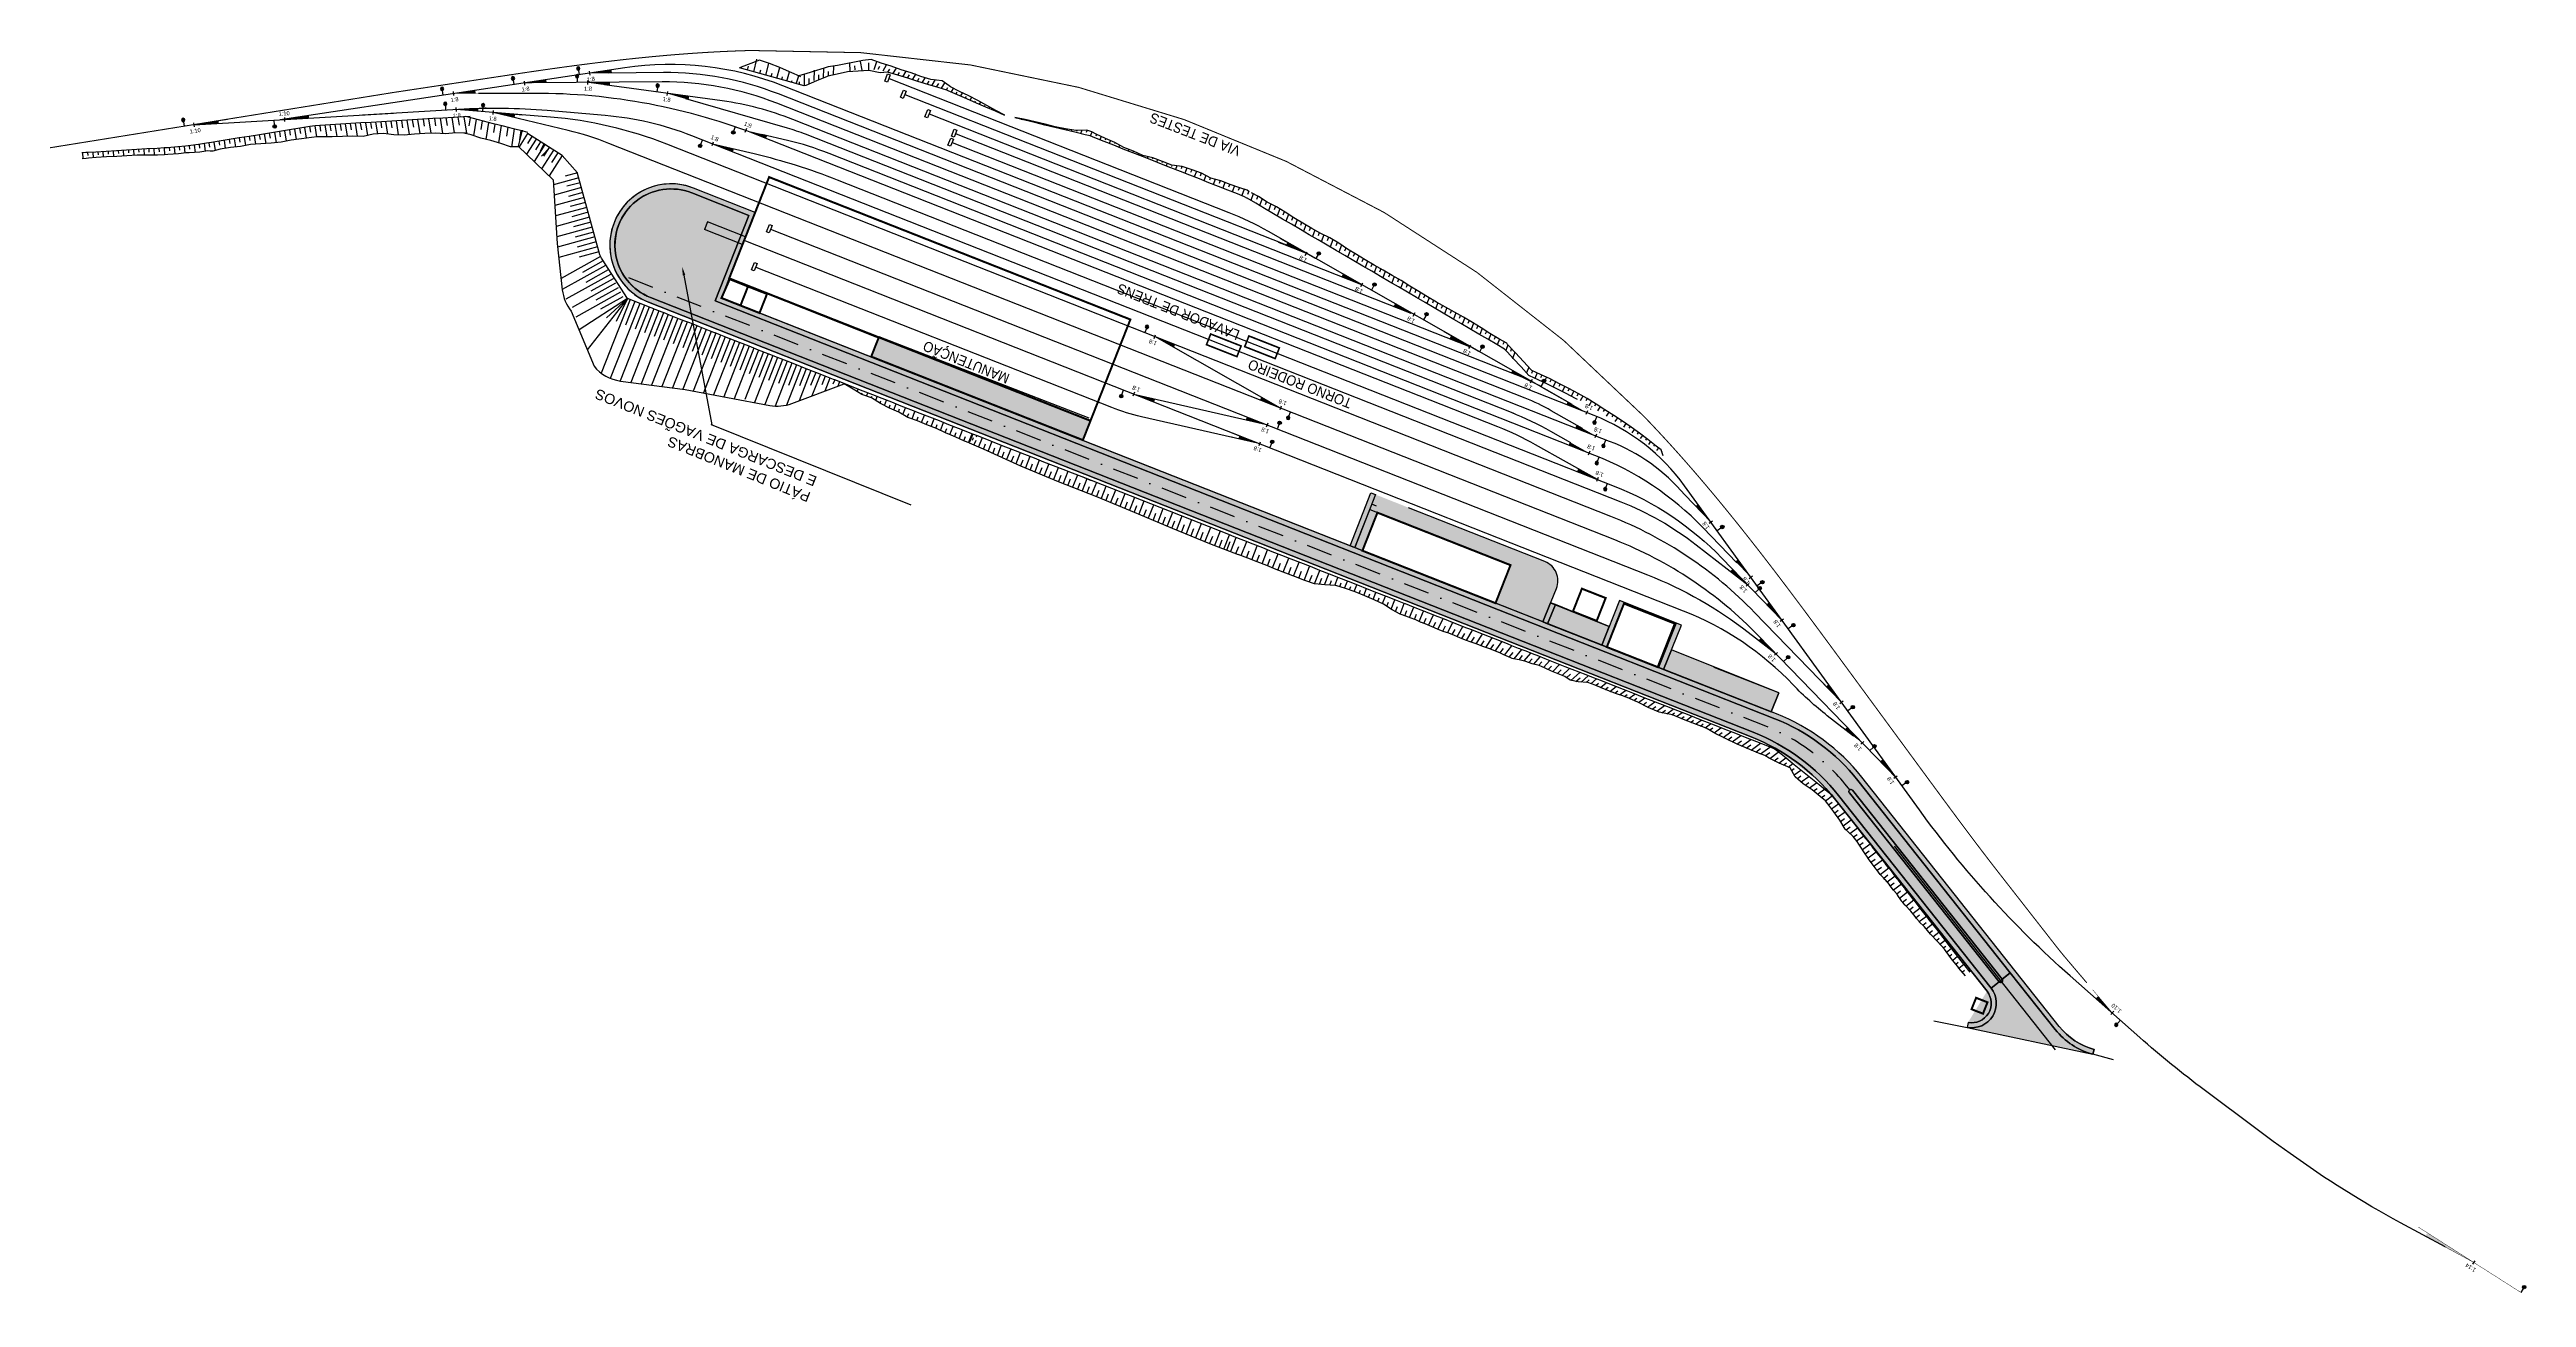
# Model space of a CAD drawing. Header units: metres. Extents: x 286532 to 329498, y 7396783 to 7466136.
# Drawn here: x 310503 to 311715, y 7432073 to 7432683 of the extents above; entities that cross this region are included whole.
import ezdxf
from ezdxf import colors
from ezdxf.entities.mleader import LeaderData, LeaderLine
from ezdxf.enums import TextEntityAlignment as Align
from ezdxf.math import Vec2, Vec3

# ---------------------------------------------------------------- set-up
doc = ezdxf.new("R2010")
doc.units = ezdxf.units.M
doc.header["$LTSCALE"] = 10
doc.linetypes.add('DASHDOT', pattern=[25.4, 12.7, -6.35, 0, -6.35])
doc.linetypes.add('DASHED2', pattern=[0.375, 0.25, -0.125])
doc.layers.get('0').update_dxf_attribs({"color": 255})
for name, color, linetype, lineweight in [('_AUXILIAR', 7, 'Continuous', 30), ('U-HZ-EIXO PATIO', 200, 'PATIO_LINE', 30), ('U-HZ-PATIO-JUNDIAI-EIXO-VIARIO', 2, 'DASHDOT', 30), ('U-HZ-PATIO-JUNDIAI-TIM', 9, 'Continuous', 30), ('U-HZ-PATIO-JUNDIAI-VIAS', 7, 'Continuous', 30)]:
    doc.layers.add(name, color=color, linetype=linetype, lineweight=lineweight)
for name, color, linetype in [('_EDIFICACOES_PATIO_JUNDIAI', 40, 'Continuous'), ('_EDIFICAÇÕES PATIO JUNDIAI', 50, 'Continuous'), ('_VIA DE TESTE', 130, 'Continuous'), ('U-HZ-AMV', 3, 'Continuous'), ('U-HZ-CORREDOR', 1, 'Continuous'), ('U-HZ-EIXO', 4, 'Continuous'), ('U-HZ-PATIO-JUNDIAI-PIANO-ATERRO', 90, 'Continuous'), ('U-HZ-PATIO-JUNDIAI-PIANO-CORTE', 10, 'Continuous')]:
    doc.layers.add(name, color=color, linetype=linetype)
doc.styles.add('ARIAL', font='arial.ttf')
doc.styles.get("Standard").update_dxf_attribs({"font": 'arial.ttf'})
doc.linetypes.add('PATIO_LINE', pattern='A,3.5,-0.25,["PATIO",Standard,S=0.175,R=0,X=-0.05,Y=-0.1],-0.9', length=4.65)

# ---------------------------------------------------------------- blocks, each defined once
blk = doc.blocks.new('AMV 1_8 - METADE')
at = {"layer": 'U-HZ-AMV'}
h = blk.add_hatch(color=250, dxfattribs=at)
h.dxf.hatch_style = 1
h.paths.add_polyline_path([(10.7, 1.5), (0, 0), (10.7, 0)])
at = {"layer": 'U-HZ-AMV', "ltscale": 5}
blk.add_hatch(color=256, dxfattribs=at).paths.add_polyline_path([(-4.5, -3.1, 1), (-6.1, -3.1, 1)])
for p, q in [((-5.3, -2.2), (-5.3, 0)), ((0, 1), (0, -1))]:
    blk.add_line(p, q, dxfattribs=at)
at = {"layer": 'U-HZ-AMV', "ltscale": 5, "const_width": 0.2, "flags": 128}
blk.add_lwpolyline([(-5.3, 0), (14.7, 0)], dxfattribs=at)
at = {"layer": 'U-HZ-AMV', "const_width": 0.2, "flags": 128}
blk.add_lwpolyline([(0, 0), (14.7, 2.1)], dxfattribs=at)
at = {"layer": 'U-HZ-AMV', "ltscale": 5}
blk.add_circle((-5.3, -3.1), 0.833, dxfattribs=at)
at = {"layer": 'U-HZ-AMV', "style": 'ARIAL'}
blk.add_attdef('1:8', text='', height=2, dxfattribs=at).set_placement((0, 3), align=Align.MIDDLE_CENTER)
blk = doc.blocks.new('AMV 1_10 METADE')
at = {"layer": 'U-HZ-AMV'}
h = blk.add_hatch(color=250, dxfattribs=at)
h.dxf.hatch_style = 1
h.paths.add_polyline_path([(12, 1.2), (0, 0), (12, 0)])
at = {"layer": 'U-HZ-AMV', "ltscale": 5}
blk.add_hatch(color=256, dxfattribs=at).paths.add_polyline_path([(-4.2, -3.1, 1), (-5.9, -3.1, 1)])
for p, q in [((-5, -2.2), (-5, 0)), ((0, 1), (0, -1))]:
    blk.add_line(p, q, dxfattribs=at)
at = {"layer": 'U-HZ-AMV', "const_width": 0.2, "flags": 128}
for points in [[(-5, 0), (17, 0)], [(0, 0), (17, 1.7)]]:
    blk.add_lwpolyline(points, dxfattribs=at)
at = {"layer": 'U-HZ-AMV', "ltscale": 5}
blk.add_circle((-5, -3.1), 0.833, dxfattribs=at)
at = {"layer": 'U-HZ-AMV', "style": 'ARIAL'}
blk.add_attdef('1:10', text='', height=2, dxfattribs=at).set_placement((0, 3), align=Align.MIDDLE_CENTER)
blk = doc.blocks.new('PARA CHOQUE')
at = {"ltscale": 0.7}
blk.add_lwpolyline([(1.9, -1.4), (-1.9, -1.4), (-1.9, 0), (1.9, 0)], close=True, dxfattribs=at)
blk = doc.blocks.new('AMV 1_14 - METADE')
at = {"layer": 'U-HZ-AMV'}
h = blk.add_hatch(color=250, dxfattribs=at)
h.dxf.hatch_style = 1
h.paths.add_polyline_path([(27, 2), (-0.1, 0), (27, 0)])
at = {"layer": 'U-HZ-AMV', "ltscale": 5}
blk.add_hatch(color=256, dxfattribs=at).paths.add_polyline_path([(-26.3, -3.1, 1), (-28, -3.1, 1)])
blk.add_line((-27.2, -2.2), (-27.2, 0), dxfattribs=at)
at = {"layer": 'U-HZ-AMV', "ltscale": 2}
blk.add_line((0, 1), (0, -1), dxfattribs=at)
at = {"layer": 'U-HZ-AMV', "const_width": 0.2, "flags": 128}
for points in [[(-27.2, 0), (27, 0)], [(-0.1, 0), (32.1, 2.3)], [(0, 0), (32.2, 0)]]:
    blk.add_lwpolyline(points, dxfattribs=at)
at = {"layer": 'U-HZ-AMV', "ltscale": 5}
blk.add_circle((-27.2, -3.1), 0.833, dxfattribs=at)
at = {"layer": 'U-HZ-AMV', "style": 'ARIAL'}
blk.add_attdef('1:14,5', text='', height=2, dxfattribs=at).set_placement((0, 3), align=Align.MIDDLE_CENTER)

msp = doc.modelspace()

# ---------------------------------------------------------------- hatches: boundary and pattern name
at = {"layer": '_AUXILIAR'}
h = msp.add_hatch(color=70, dxfattribs=at)
h.dxf.hatch_style = 1
edge = h.paths.add_edge_path()
edge.add_line((310832.272, 7432561.864), (310848.769, 7432603.731))
edge.add_line((310848.769, 7432603.731), (310818.629, 7432615.607))
edge.add_arc((310807.63, 7432587.696), 30, 68.49297, 248.49297)
edge.add_line((310796.632, 7432559.785), (311336.18, 7432347.175))
edge.add_arc((311300.435, 7432256.464), 97.5, 38.404971, 68.49297, ccw=False)
edge.add_line((311376.84, 7432317.032), (311451.507, 7432222.843))
edge.add_arc((311444.062, 7432216.941), 9.5, -101.032004, 38.404971, ccw=False)
edge.add_line((311442.244, 7432207.617), (311441.766, 7432205.163))
edge.add_arc((311444.062, 7432216.941), 12, 258.967996, 398.404971)
edge.add_line((311453.466, 7432224.396), (311378.799, 7432318.585))
edge.add_arc((311300.435, 7432256.464), 100, 38.404971, 68.49297)
edge.add_line((311337.097, 7432349.501), (310797.548, 7432562.111))
edge.add_arc((310807.63, 7432587.696), 27.5, 68.49297, 248.49297, ccw=False)
edge.add_line((310817.712, 7432613.281), (310845.62, 7432602.284))
edge.add_line((310845.62, 7432602.284), (310829.122, 7432560.418))
edge.add_line((310829.122, 7432560.418), (311347.6, 7432356.11))
edge.add_arc((311311.855, 7432265.399), 97.5, 38.404971, 68.49297, ccw=False)
edge.add_line((311388.26, 7432325.967), (311462.87, 7432231.85))
edge.add_line((311462.87, 7432231.85), (311484.898, 7432204.063))
edge.add_arc((311512.325, 7432225.805), 35, 218.404971, 254.982604)
edge.add_line((311503.256, 7432192.001), (311503.904, 7432194.415))
edge.add_arc((311512.325, 7432225.805), 32.5, 218.404971, 254.982604, ccw=False)
edge.add_line((311486.857, 7432205.616), (311390.219, 7432327.52))
edge.add_arc((311311.855, 7432265.399), 100, 38.404971, 68.49297)
edge.add_line((311348.517, 7432358.436), (311345.953, 7432359.446))
edge.add_line((311345.953, 7432359.446), (310832.272, 7432561.864))
h = msp.add_hatch(color=254, dxfattribs=at)
h.dxf.hatch_style = 1
edge = h.paths.add_edge_path()
edge.add_line((310829.122, 7432560.418), (310845.62, 7432602.284))
edge.add_line((310845.62, 7432602.284), (310817.712, 7432613.281))
edge.add_arc((310807.63, 7432587.696), 27.5, 68.49297, 248.49297)
edge.add_line((310797.548, 7432562.111), (311337.097, 7432349.501))
edge.add_arc((311300.435, 7432256.464), 100, 38.404971, 68.49297, ccw=False)
edge.add_line((311378.799, 7432318.585), (311453.466, 7432224.396))
edge.add_line((311453.466, 7432224.396), (311457.384, 7432227.502))
edge.add_line((311457.384, 7432227.502), (311384.137, 7432319.901))
edge.add_arc((311384.92, 7432320.522), 1, 38.404971, 218.404971, ccw=False)
edge.add_line((311385.704, 7432321.143), (311458.951, 7432228.744))
edge.add_line((311458.951, 7432228.744), (311462.87, 7432231.85))
edge.add_line((311462.87, 7432231.85), (311388.26, 7432325.967))
edge.add_arc((311311.855, 7432265.399), 97.5, 38.404971, 68.49297)
edge.add_line((311347.6, 7432356.11), (310829.122, 7432560.418))
h = msp.add_hatch(color=252, dxfattribs=at)
h.dxf.hatch_style = 1
h.paths.add_polyline_path([(310825.409, 7432599.14), (310823.936, 7432595.421), (310840.364, 7432588.948), (310841.831, 7432592.669)])
h = msp.add_hatch(color=254, dxfattribs=at)
h.dxf.hatch_style = 1
h.paths.add_polyline_path([(310909.257, 7432542.65), (310905.524, 7432533.176), (311009.103, 7432492.36), (311012.83, 7432501.818)])
h = msp.add_hatch(color=254, dxfattribs=at)
h.dxf.hatch_style = 1
h.paths.add_polyline_path([(311139.885, 7432440.648), (311142.114, 7432439.77), (311152.322, 7432465.711), (311149.937, 7432466.62)])
h = msp.add_hatch(color=70, dxfattribs=at)
h.dxf.hatch_style = 1
h.paths.add_polyline_path([(311153.219, 7432456.891), (311149.446, 7432458.377), (311142.114, 7432439.77), (311145.886, 7432438.283)])
h = msp.add_hatch(color=254, dxfattribs=at)
h.dxf.hatch_style = 1
edge = h.paths.add_edge_path()
edge.add_line((311149.449, 7432458.376), (311218.345, 7432431.227))
edge.add_line((311218.345, 7432431.227), (311211.013, 7432412.62))
edge.add_line((311211.013, 7432412.62), (311234.189, 7432403.487))
edge.add_line((311234.189, 7432403.487), (311240.813, 7432419.871))
edge.add_arc((311231.542, 7432423.62), 10, 337.987307, 428.49297)
edge.add_line((311235.208, 7432432.923), (311152.336, 7432465.704))
edge.add_line((311152.336, 7432465.704), (311149.449, 7432458.376))
h = msp.add_hatch(color=70, dxfattribs=at)
h.dxf.hatch_style = 1
h.paths.add_polyline_path([(311240.298, 7432411.927), (311237.98, 7432412.864), (311234.189, 7432403.487), (311236.515, 7432402.571)])
h.paths.add_polyline_path([(311271.638, 7432413.885), (311263.078, 7432392.103), (311265.482, 7432391.156), (311274.011, 7432412.868), (311299.399, 7432402.912), (311290.836, 7432381.166), (311293.162, 7432380.249), (311302.06, 7432401.854)])
h = msp.add_hatch(color=254, dxfattribs=at)
h.dxf.hatch_style = 1
h.paths.add_polyline_path([(311240.298, 7432411.927), (311236.515, 7432402.571), (311263.078, 7432392.103), (311266.686, 7432401.259)])
h.paths.add_polyline_path([(311349.619, 7432368.75), (311297.112, 7432389.826), (311293.162, 7432380.249), (311345.953, 7432359.446)])
h = msp.add_hatch(color=70, dxfattribs=at)
h.dxf.hatch_style = 1
edge = h.paths.add_edge_path()
edge.add_arc((311384.92, 7432320.522), 1, 38.404971, 218.404971)
edge.add_line((311384.137, 7432319.901), (311457.384, 7432227.502))
edge.add_arc((311458.168, 7432228.123), 1, 218.404971, 398.404971)
edge.add_line((311458.951, 7432228.744), (311385.704, 7432321.143))
h = msp.add_hatch(color=254, dxfattribs=at)
h.dxf.hatch_style = 1
edge = h.paths.add_edge_path()
edge.add_line((311462.87, 7432231.85), (311458.951, 7432228.744))
edge.add_arc((311458.168, 7432228.123), 1, -141.595029, 38.404971, ccw=False)
edge.add_line((311457.384, 7432227.502), (311453.466, 7432224.396))
edge.add_arc((311444.062, 7432216.941), 12, -101.032004, 38.404971, ccw=False)
edge.add_line((311441.766, 7432205.163), (311503.256, 7432192.001))
edge.add_arc((311512.325, 7432225.805), 35, 218.404971, 254.982604, ccw=False)
edge.add_line((311484.898, 7432204.063), (311462.87, 7432231.85))

# ---------------------------------------------------------------- linework, layer by layer
at = {"ltscale": 0.7}
msp.add_line((311032.345, 7432551.343), (310855.574, 7432621), dxfattribs=at)
for points in [[(311142.114, 7432439.77), (311139.885, 7432440.648), (311149.937, 7432466.62), (311152.322, 7432465.711)], [(311145.886, 7432438.283), (311142.114, 7432439.77), (311149.446, 7432458.377), (311153.219, 7432456.891)]]:
    msp.add_lwpolyline(points, close=True, dxfattribs=at)
at = {"layer": '_AUXILIAR'}
for p, q in [((311336.18, 7432347.175), (310796.632, 7432559.785)), ((311337.097, 7432349.501), (310797.548, 7432562.111)), ((311347.6, 7432356.11), (310838.429, 7432556.75)), ((311348.517, 7432358.436), (310841.591, 7432558.191)), ((310909.257, 7432542.65), (310905.524, 7432533.176)), ((311152.702, 7432460.126), (311150.48, 7432461.002)), ((311145.84, 7432449.227), (311142.114, 7432439.77)), ((311234.189, 7432403.487), (311218.03, 7432409.855)), ((311234.189, 7432403.487), (311237.98, 7432412.864)), ((311236.515, 7432402.571), (311240.298, 7432411.927)), ((311237.98, 7432412.864), (311266.686, 7432401.259)), ((311263.078, 7432392.103), (311236.515, 7432402.571)), ((311348.517, 7432358.436), (311314.307, 7432371.917)), ((311349.619, 7432368.75), (311345.953, 7432359.446)), ((311484.898, 7432204.063), (311388.26, 7432325.967)), ((311451.507, 7432222.843), (311376.84, 7432317.032)), ((311453.466, 7432224.396), (311378.799, 7432318.585)), ((311457.384, 7432227.502), (311384.137, 7432319.901)), ((311458.951, 7432228.744), (311385.704, 7432321.143)), ((311453.466, 7432224.396), (311462.87, 7432231.85)), ((311425.415, 7432208.351), (311441.766, 7432205.163)), ((311442.244, 7432207.617), (311441.766, 7432205.163)), ((311503.904, 7432194.415), (311503.256, 7432192.001)), ((311513.359, 7432189.29), (311503.256, 7432192.001))]:
    msp.add_line(p, q, dxfattribs=at)
at = {"layer": '_AUXILIAR', "lineweight": 0}
msp.add_line((311263.078, 7432392.103), (311271.439, 7432413.321), dxfattribs=at)
at = {"layer": '_AUXILIAR'}
for points in [[(310832.272, 7432561.864), (310848.769, 7432603.731), (310818.629, 7432615.607, 1), (310796.632, 7432559.785), (311336.18, 7432347.175, -0.13204314), (311376.84, 7432317.032), (311451.507, 7432222.843, -0.69655268), (311442.244, 7432207.617), (311441.766, 7432205.163, 0.69655268), (311453.466, 7432224.396), (311378.799, 7432318.585, 0.13204314), (311337.097, 7432349.501), (310797.548, 7432562.111, -1), (310817.712, 7432613.281), (310845.62, 7432602.284), (310829.122, 7432560.418), (311347.6, 7432356.11, -0.13204314), (311388.26, 7432325.967), (311462.87, 7432231.85), (311484.898, 7432204.063, 0.1609691), (311503.256, 7432192.001), (311503.904, 7432194.415, -0.1609691), (311486.857, 7432205.616), (311390.219, 7432327.52, 0.13204314), (311348.517, 7432358.436), (311345.953, 7432359.446)], [(310829.122, 7432560.418), (310845.62, 7432602.284), (310817.712, 7432613.281, 1), (310797.548, 7432562.111), (311337.097, 7432349.501, -0.13204314), (311378.799, 7432318.585), (311453.466, 7432224.396), (311457.384, 7432227.502), (311384.137, 7432319.901, -1), (311385.704, 7432321.143), (311458.951, 7432228.744), (311462.87, 7432231.85), (311388.26, 7432325.967, 0.13204314), (311347.6, 7432356.11)], [(311462.87, 7432231.85), (311458.951, 7432228.744, -1), (311457.384, 7432227.502), (311453.466, 7432224.396, -0.69655268), (311441.766, 7432205.163), (311503.256, 7432192.001, -0.1609691), (311484.898, 7432204.063)]]:
    msp.add_lwpolyline(points, format="xyb", close=True, dxfattribs=at)
for points in [[(310848.769, 7432603.731), (310818.629, 7432615.607)], [(310829.122, 7432560.418), (310845.62, 7432602.284), (310817.712, 7432613.281)], [(311349.619, 7432368.75), (311317.973, 7432381.22)], [(311441.766, 7432205.163), (311503.256, 7432192.001)]]:
    msp.add_lwpolyline(points, dxfattribs=at)
for points in [[(311234.189, 7432403.487), (311240.813, 7432419.871, 0.41680086), (311235.208, 7432432.923), (311168.468, 7432459.222)], [(311486.857, 7432205.616), (311390.219, 7432327.52, 0.13204314), (311348.517, 7432358.436), (311345.953, 7432359.446)]]:
    msp.add_lwpolyline(points, format="xyb", dxfattribs=at)
for points in [[(311240.298, 7432411.927), (311237.98, 7432412.864), (311234.189, 7432403.487), (311236.515, 7432402.571)], [(311240.298, 7432411.927), (311236.515, 7432402.571), (311263.078, 7432392.103), (311266.686, 7432401.259)], [(311271.638, 7432413.885), (311263.078, 7432392.103), (311265.482, 7432391.156), (311274.011, 7432412.868), (311299.399, 7432402.912), (311290.836, 7432381.166), (311293.162, 7432380.249), (311302.06, 7432401.854)], [(311349.619, 7432368.75), (311297.112, 7432389.826), (311293.162, 7432380.249), (311345.953, 7432359.446)]]:
    msp.add_lwpolyline(points, close=True, dxfattribs=at)
at = {"layer": '_AUXILIAR', "color": 70}
msp.add_lwpolyline([(311385.704, 7432321.143, 1), (311384.137, 7432319.901), (311457.384, 7432227.502, 1), (311458.951, 7432228.744)], format="xyb", close=True, dxfattribs=at)
at = {"layer": '_AUXILIAR'}
for centre, radius, start, end in [((310807.63, 7432587.696), 30, 68.49297, 248.49297), ((310807.63, 7432587.696), 27.5, 68.49297, 248.49297), ((311300.435, 7432256.464), 100, 38.404971, 68.49297), ((311311.855, 7432265.399), 97.5, 38.404971, 68.49297), ((311300.435, 7432256.464), 97.5, 38.404971, 68.49297), ((311384.92, 7432320.522), 1, 38.404971, 218.404971), ((311458.168, 7432228.123), 1, 218.404971, 38.404971), ((311444.062, 7432216.941), 12, 258.967996, 38.404971), ((311444.062, 7432216.941), 12, 258.967996, 38.404971), ((311444.062, 7432216.941), 9.5, 258.967996, 38.404971), ((311512.325, 7432225.805), 35, 218.404971, 254.982604), ((311512.325, 7432225.805), 35, 218.404971, 254.982604), ((311512.325, 7432225.805), 32.5, 218.404971, 254.982604)]:
    msp.add_arc(centre, radius, start, end, dxfattribs=at)
at = {"layer": '_EDIFICACOES_PATIO_JUNDIAI', "ltscale": 10, "const_width": 1}
msp.add_lwpolyline([(310836.057, 7432571.471), (311012.83, 7432501.818), (311032.345, 7432551.343), (310855.574, 7432621), (310836.057, 7432571.471)], dxfattribs=at)
msp.add_lwpolyline([(310905.527, 7432533.185), (311009.106, 7432492.369), (311012.83, 7432501.818), (310909.25, 7432542.633)], close=True, dxfattribs=at)
at = {"layer": '_EDIFICAÇÕES PATIO JUNDIAI'}
msp.add_line((310909.31, 7432543.082, 363), (311011.971, 7432503.279, 726), dxfattribs=at)
at = {"layer": '_EDIFICAÇÕES PATIO JUNDIAI', "const_width": 1}
for points in [[(310836.057, 7432571.471), (310909.197, 7432542.497), (310905.53, 7432533.193), (311009.103, 7432492.36), (311032.345, 7432551.343), (310855.574, 7432621)], [(310832.272, 7432561.864), (310836.313, 7432571.071), (310845.241, 7432567.501), (310841.575, 7432558.198), (310832.272, 7432561.864)], [(310841.575, 7432558.198), (310845.241, 7432567.501), (310854.545, 7432563.835), (310850.879, 7432554.531), (310841.575, 7432558.198)], [(310909.257, 7432542.65), (310905.524, 7432533.176), (311009.103, 7432492.36), (311012.83, 7432501.818)], [(311253.285, 7432419.707), (311264.915, 7432415.125), (311260.516, 7432403.96), (311248.886, 7432408.543)], [(311449.532, 7432211.841), (311451.732, 7432217.423), (311446.15, 7432219.623), (311443.95, 7432214.041)]]:
    msp.add_lwpolyline(points, close=True, dxfattribs=at)
at = {"layer": '_EDIFICAÇÕES PATIO JUNDIAI', "linetype": 'DASHED2', "ltscale": 0.2, "const_width": 0.8}
for points in [[(311069.589, 7432539.037), (311084.479, 7432533.189), (311086.533, 7432538.399), (311071.637, 7432544.249)], [(311088.301, 7432538.083), (311103.191, 7432532.235), (311105.245, 7432537.445), (311090.348, 7432543.295)]]:
    msp.add_lwpolyline(points, close=True, dxfattribs=at)
at = {"layer": '_EDIFICAÇÕES PATIO JUNDIAI', "const_width": 1}
msp.add_lwpolyline([(311145.886, 7432438.283), (311153.219, 7432456.891), (311218.345, 7432431.227), (311211.013, 7432412.62), (311145.886, 7432438.283)], dxfattribs=at)
at = {"layer": '_EDIFICAÇÕES PATIO JUNDIAI', "const_width": 1, "elevation": 0}
msp.add_lwpolyline([(311265.482, 7432391.156), (311273.86, 7432412.415), (311298.747, 7432402.608), (311290.37, 7432381.349), (311265.482, 7432391.156)], close=True, dxfattribs=at)
at = {"layer": '_VIA DE TESTE', "lineweight": 30, "flags": 128}
msp.add_lwpolyline([(311500.32, 7432226.953, 0.5, 0.5, 0), (311490.565, 7432238.415, 0.5, 0.5, -0.01043874), (311485.288, 7432244.886, 0.5, 0.5, 0), (311456.343, 7432281.924, 0.5, 0.5, 0), (311454.347, 7432284.494, 0.5, 0.5, 0), (311452.36, 7432287.068, 0.5, 0.5, 0), (311450.381, 7432289.647, 0.5, 0.5, 0), (311448.41, 7432292.229, 0.5, 0.5, 0), (311446.446, 7432294.815, 0.5, 0.5, 0), (311444.488, 7432297.403, 0.5, 0.5, 0), (311442.537, 7432299.995, 0.5, 0.5, 0), (311440.591, 7432302.589, 0.5, 0.5, 0), (311438.651, 7432305.185, 0.5, 0.5, 0), (311436.716, 7432307.783, 0.5, 0.5, 0), (311434.786, 7432310.382, 0.5, 0.5, 0), (311432.859, 7432312.982, 0.5, 0.5, 0), (311430.937, 7432315.581, 0.5, 0.5, 0), (311429.017, 7432318.182, 0.5, 0.5, 0), (311427.1, 7432320.784, 0.5, 0.5, 0), (311425.185, 7432323.385, 0.5, 0.5, 0), (311423.272, 7432325.986, 0.5, 0.5, 0), (311421.36, 7432328.586, 0.5, 0.5, 0), (311383.212, 7432380.462, 0.5, 0.5, 0), (311380.154, 7432384.62, 0.5, 0.5, 0), (311377.097, 7432388.774, 0.5, 0.5, 0), (311374.039, 7432392.925, 0.5, 0.5, 0), (311370.981, 7432397.069, 0.5, 0.5, 0), (311367.919, 7432401.209, 0.5, 0.5, 0), (311364.852, 7432405.342, 0.5, 0.5, 0), (311361.78, 7432409.469, 0.5, 0.5, 0), (311358.701, 7432413.587, 0.5, 0.5, 0), (311355.614, 7432417.696, 0.5, 0.5, 0), (311352.519, 7432421.796, 0.5, 0.5, 0), (311349.414, 7432425.884, 0.5, 0.5, 0), (311346.298, 7432429.962, 0.5, 0.5, 0), (311343.17, 7432434.026, 0.5, 0.5, 0), (311340.029, 7432438.077, 0.5, 0.5, 0), (311336.873, 7432442.114, 0.5, 0.5, 0), (311333.702, 7432446.136, 0.5, 0.5, 0), (311330.515, 7432450.141, 0.5, 0.5, 0), (311327.311, 7432454.129, 0.5, 0.5, 0), (311324.088, 7432458.099, 0.5, 0.5, 0), (311320.845, 7432462.05, 0.5, 0.5, 0), (311317.583, 7432465.981, 0.5, 0.5, 0), (311314.299, 7432469.891, 0.5, 0.5, 0), (311310.993, 7432473.779, 0.5, 0.5, 0), (311307.663, 7432477.644, 0.5, 0.5, 0), (311304.31, 7432481.484, 0.5, 0.5, 0), (311300.932, 7432485.3, 0.5, 0.5, 0), (311297.528, 7432489.089, 0.5, 0.5, 0), (311294.098, 7432492.852, 0.5, 0.5, 0), (311290.641, 7432496.586, 0.5, 0.5, 0), (311287.155, 7432500.291, 0.5, 0.5, 0), (311283.634, 7432503.973, 0.5, 0.5, 0.21054797), (310846.462, 7432682.908, 0.5, 0.5, 0), (310841.37, 7432682.752, 0.5, 0.5, 0), (310836.287, 7432682.554, 0.5, 0.5, 0), (310831.203, 7432682.316, 0.5, 0.5, 0), (310826.12, 7432682.038, 0.5, 0.5, 0), (310821.036, 7432681.723, 0.5, 0.5, 0), (310815.952, 7432681.371, 0.5, 0.5, 0), (310810.868, 7432680.983, 0.5, 0.5, 0), (310805.784, 7432680.562, 0.5, 0.5, 0), (310800.701, 7432680.108, 0.5, 0.5, 0), (310795.618, 7432679.622, 0.5, 0.5, 0), (310790.536, 7432679.107, 0.5, 0.5, 0), (310785.454, 7432678.563, 0.5, 0.5, 0), (310780.372, 7432677.992, 0.5, 0.5, 0), (310775.291, 7432677.396, 0.5, 0.5, 0), (310770.21, 7432676.774, 0.5, 0.5, 0), (310765.129, 7432676.13, 0.5, 0.5, 0), (310760.049, 7432675.464, 0.5, 0.5, 0), (310754.969, 7432674.778, 0.5, 0.5, 0), (310749.889, 7432674.073, 0.5, 0.5, 0), (310744.808, 7432673.351, 0.5, 0.5, 0), (310739.727, 7432672.613, 0.5, 0.5, 0), (310734.646, 7432671.86, 0.5, 0.5, 0), (310671.832, 7432662.391, 0.5, 0.5, 0), (310503.742, 7432635.344, 0, 0, 0)], format="xyseb", dxfattribs=at)
at = {"layer": 'U-HZ-CORREDOR', "color": 1, "linetype": 'Continuous', "lineweight": -3}
for p, q in [((310976.782, 7432649.706, 722.133), (310976.755, 7432649.646, 722.067)), ((310979.214, 7432649.129, 722.247), (310979.114, 7432648.903, 722)), ((310981.74, 7432648.966, 722.347), (310981.676, 7432648.805, 722.173)), ((310984.185, 7432648.445, 722.419), (310984.031, 7432648.055, 722)), ((310986.62, 7432647.885, 722.451), (310986.538, 7432647.675, 722.226)), ((310989.038, 7432647.247, 722.402), (310988.89, 7432646.872, 722)), ((310991.457, 7432646.618, 722.363), (310991.391, 7432646.449, 722.182)), ((310993.882, 7432646.008, 722.344), (310993.756, 7432645.689, 722)), ((310996.313, 7432645.428, 722.355), (310996.248, 7432645.263, 722.178)), ((310998.76, 7432644.914, 722.435), (310998.6, 7432644.51, 722)), ((311001.214, 7432644.446, 722.562), (311001.111, 7432644.185, 722.281)), ((311003.69, 7432644.096, 722.809), (311003.393, 7432643.343, 722)), ((311006.17, 7432643.839, 723.149), (311005.96, 7432643.305, 722.575)), ((311008.669, 7432643.914, 723.819), (311008.002, 7432642.222, 722)), ((311011.16, 7432643.944, 724.443), (311010.713, 7432642.807, 723.221)), ((311013.486, 7432643.026, 724.109), (311012.713, 7432641.065, 722)), ((311015.759, 7432641.986, 723.973), (311015.398, 7432641.069, 722.987)), ((311018.019, 7432640.917, 723.804), (311017.358, 7432639.238, 722)), ((311020.28, 7432639.851, 723.64), (311019.98, 7432639.088, 722.82)), ((311022.584, 7432638.88, 723.579), (311022.005, 7432637.411, 722)), ((311024.883, 7432637.899, 723.508), (311024.607, 7432637.198, 722.754)), ((311027.076, 7432636.698, 723.192), (311026.639, 7432635.589, 722)), ((311029.271, 7432635.503, 722.884), (311029.109, 7432635.092, 722.442)), ((311031.584, 7432634.553, 722.846), (311031.274, 7432633.766, 722)), ((311033.895, 7432633.601, 722.805), (311033.748, 7432633.226, 722.403)), ((311036.155, 7432632.532, 722.638), (311035.921, 7432631.939, 722)), ((311038.419, 7432631.473, 722.481), (311038.33, 7432631.25, 722.241)), ((311040.868, 7432630.972, 722.91), (311040.534, 7432630.125, 722)), ((311043.317, 7432630.47, 723.34), (311043.071, 7432629.847, 722.67)), ((311045.655, 7432629.587, 723.373), (311045.152, 7432628.31, 722)), ((311047.992, 7432628.699, 723.402), (311047.735, 7432628.047, 722.701)), ((311050.324, 7432627.799, 723.418), (311049.805, 7432626.48, 722)), ((311052.656, 7432626.898, 723.433), (311052.394, 7432626.231, 722.716)), ((311055.126, 7432626.511, 723.976), (311054.401, 7432624.673, 722)), ((311057.596, 7432626.13, 724.526), (311057.133, 7432624.955, 723.263)), ((311059.976, 7432625.369, 724.688), (311058.99, 7432622.868, 722)), ((311062.349, 7432624.582, 724.824), (311061.831, 7432623.268, 723.412)), ((311064.706, 7432623.751, 724.913), (311063.638, 7432621.041, 722)), ((311067.063, 7432622.917, 725), (311066.513, 7432621.521, 723.5)), ((311069.269, 7432621.744, 724.716), (311068.273, 7432619.218, 722)), ((311071.464, 7432620.548, 724.405), (311071.023, 7432619.429, 723.203)), ((311073.871, 7432619.895, 724.679), (311072.889, 7432617.403, 722)), ((311076.297, 7432619.291, 725.005), (311075.746, 7432617.894, 723.502)), ((311078.642, 7432618.43, 725.061), (311077.52, 7432615.582, 722)), ((311080.978, 7432617.54, 725.087), (311080.412, 7432616.104, 723.544)), ((311083.339, 7432616.718, 725.187), (311082.171, 7432613.753, 722)), ((311085.703, 7432615.904, 725.294), (311085.099, 7432614.372, 723.647)), ((311088.074, 7432615.112, 725.425), (311086.819, 7432611.926, 722)), ((311090.299, 7432614.035, 725.399), (311089.676, 7432612.454, 723.7)), ((311092.476, 7432612.81, 725.442), (311091.214, 7432609.607, 722)), ((311094.673, 7432611.617, 725.524), (311094.027, 7432609.978, 723.762)), ((311096.806, 7432610.314, 725.478), (311095.532, 7432607.079, 722)), ((311098.93, 7432608.994, 725.411), (311098.304, 7432607.408, 723.705)), ((311101.144, 7432607.838, 725.533), (311099.849, 7432604.551, 722)), ((311103.378, 7432606.714, 725.694), (311102.701, 7432604.996, 723.847)), ((311105.513, 7432605.418, 725.654), (311104.174, 7432602.019, 722)), ((311107.628, 7432604.084, 725.57), (311106.973, 7432602.424, 723.785)), ((311109.724, 7432602.722, 725.453), (311108.458, 7432599.51, 722)), ((311111.816, 7432601.353, 725.326), (311111.206, 7432599.805, 723.663)), ((311113.955, 7432600.061, 725.292), (311112.748, 7432596.998, 722)), ((311116.111, 7432598.796, 725.29), (311115.508, 7432597.265, 723.645)), ((311118.275, 7432597.543, 725.302), (311117.064, 7432594.471, 722)), ((311120.441, 7432596.295, 725.32), (311119.833, 7432594.751, 723.66)), ((311122.614, 7432595.058, 725.351), (311121.385, 7432591.941, 722)), ((311124.789, 7432593.826, 725.388), (311124.168, 7432592.25, 723.694)), ((311127.011, 7432592.681, 725.523), (311125.719, 7432589.403, 722)), ((311129.253, 7432591.577, 725.706), (311128.574, 7432589.853, 723.853)), ((311131.433, 7432590.357, 725.755), (311130.057, 7432586.863, 722)), ((311133.582, 7432589.079, 725.739), (311132.897, 7432587.34, 723.869)), ((311135.678, 7432587.717, 725.621), (311134.35, 7432584.349, 722)), ((311137.743, 7432586.309, 725.447), (311137.111, 7432584.706, 723.724)), ((311139.849, 7432584.964, 725.349), (311138.622, 7432581.848, 722)), ((311141.983, 7432583.661, 725.303), (311141.378, 7432582.125, 723.651)), ((311144.126, 7432582.373, 725.274), (311142.926, 7432579.328, 722)), ((311146.276, 7432581.097, 725.258), (311145.678, 7432579.581, 723.629)), ((311148.435, 7432579.838, 725.263), (311147.239, 7432576.802, 722)), ((311150.604, 7432578.594, 725.286), (311150.002, 7432577.066, 723.643)), ((311152.766, 7432577.338, 725.295), (311151.558, 7432574.273, 722)), ((311154.921, 7432576.072, 725.291), (311154.318, 7432574.541, 723.646)), ((311157.088, 7432574.824, 725.309), (311155.874, 7432571.746, 722)), ((311159.265, 7432573.596, 725.35), (311158.651, 7432572.038, 723.675)), ((311161.443, 7432572.368, 725.391), (311160.199, 7432569.213, 722)), ((311163.62, 7432571.14, 725.433), (311162.991, 7432569.544, 723.717)), ((311165.758, 7432569.846, 725.396), (311164.513, 7432566.687, 722)), ((311167.846, 7432568.472, 725.263), (311167.248, 7432566.954, 723.632)), ((311169.953, 7432567.127, 725.167), (311168.792, 7432564.181, 722)), ((311172.087, 7432565.825, 725.121), (311171.515, 7432564.374, 723.56)), ((311174.228, 7432564.534, 725.088), (311173.096, 7432561.661, 722)), ((311176.38, 7432563.262, 725.078), (311175.816, 7432561.831, 723.539)), ((311178.534, 7432561.993, 725.071), (311177.409, 7432559.136, 722)), ((311180.691, 7432560.728, 725.069), (311180.128, 7432559.301, 723.534)), ((311182.855, 7432559.477, 725.083), (311181.725, 7432556.609, 722)), ((311185.035, 7432558.253, 725.129), (311184.462, 7432556.798, 723.565)), ((311187.22, 7432557.038, 725.185), (311186.052, 7432554.075, 722)), ((311189.413, 7432555.839, 725.259), (311188.816, 7432554.323, 723.63)), ((311191.606, 7432554.638, 725.332), (311190.385, 7432551.538, 722)), ((311193.797, 7432553.434, 725.401), (311193.174, 7432551.852, 723.701)), ((311195.974, 7432552.206, 725.442), (311194.712, 7432549.004, 722)), ((311198.116, 7432550.917, 725.412), (311197.491, 7432549.33, 723.706)), ((311200.25, 7432549.615, 725.365), (311199.016, 7432546.484, 722)), ((311202.359, 7432548.272, 725.271), (311201.759, 7432546.75, 723.636)), ((311204.464, 7432546.924, 725.17), (311203.302, 7432543.974, 722)), ((311206.557, 7432545.556, 725.046), (311205.999, 7432544.139, 723.523)), ((311208.661, 7432544.206, 724.943), (311207.582, 7432541.468, 722)), ((311210.817, 7432542.941, 724.94), (311210.278, 7432541.573, 723.47)), ((311212.977, 7432541.683, 724.946), (311211.897, 7432538.942, 722)), ((311215.161, 7432540.467, 725.002), (311214.611, 7432539.071, 723.501)), ((311217.104, 7432538.97, 724.95), (311216.023, 7432536.226, 722)), ((311218.809, 7432537.141, 724.959), (311218.266, 7432535.765, 723.48)), ((311220.505, 7432535.305, 724.954), (311219.418, 7432532.559, 722)), ((310892.328, 7432519.984, 722), (310892.283, 7432519.87, 721.918)), ((310898.722, 7432515.977, 723.395), (310899.233, 7432517.275, 722)), ((311227.325, 7432527.992, 724.953), (311226.159, 7432525.279, 722)), ((311229.136, 7432526.3, 724.971), (311228.539, 7432524.94, 723.486)), ((311231.392, 7432525.224, 724.909), (311230.202, 7432522.57, 722)), ((311233.652, 7432524.154, 724.863), (311233.055, 7432522.853, 723.432)), ((311235.918, 7432523.098, 724.863), (311234.704, 7432520.505, 722)), ((311238.177, 7432522.029, 724.857), (311237.561, 7432520.74, 723.428)), ((311240.411, 7432520.905, 724.823), (311239.172, 7432518.368, 722)), ((311242.64, 7432519.774, 724.787), (311242.019, 7432518.527, 723.394)), ((311244.849, 7432518.603, 724.742), (311243.606, 7432516.159, 722)), ((311247.057, 7432517.431, 724.699), (311246.436, 7432516.233, 723.35)), ((310900.856, 7432514.675, 723.828), (310901.191, 7432515.525, 722.914)), ((310903.214, 7432513.852, 723.732), (310903.849, 7432515.464, 722)), ((310905.583, 7432513.055, 723.61), (310905.878, 7432513.803, 722.805)), ((310907.723, 7432511.769, 724.024), (310908.465, 7432513.652, 722)), ((310909.852, 7432510.457, 724.468), (310910.304, 7432511.605, 723.234)), ((310912.063, 7432509.292, 724.745), (310913.069, 7432511.846, 722)), ((310914.282, 7432508.141, 725.007), (310914.833, 7432509.539, 723.503)), ((310916.562, 7432507.117, 725.126), (310917.709, 7432510.026, 722)), ((310918.849, 7432506.108, 725.231), (310919.442, 7432507.61, 723.616)), ((310921.02, 7432504.87, 725.591), (310922.336, 7432508.21, 722)), ((310923.178, 7432503.608, 725.977), (310923.907, 7432505.458, 723.989)), ((310925.505, 7432502.707, 725.966), (310926.959, 7432506.396, 722)), ((311249.263, 7432516.254, 724.689), (311248.005, 7432513.877, 722)), ((311251.468, 7432515.076, 724.68), (311250.832, 7432513.897, 723.34)), ((311253.666, 7432513.885, 724.695), (311252.367, 7432511.524, 722)), ((311255.864, 7432512.693, 724.71), (311255.201, 7432511.512, 723.355)), ((311257.999, 7432511.393, 724.64), (311256.689, 7432509.101, 722)), ((311260.133, 7432510.091, 724.569), (311259.487, 7432508.981, 723.285)), ((311262.231, 7432508.731, 724.47), (311260.971, 7432506.608, 722)), ((311264.327, 7432507.368, 724.368), (311263.714, 7432506.355, 723.184)), ((311266.436, 7432506.027, 724.33), (311265.216, 7432504.043, 722)), ((310927.856, 7432501.855, 725.901), (310928.571, 7432503.669, 723.95)), ((310930.183, 7432500.942, 725.9), (310931.613, 7432504.57, 722)), ((310932.508, 7432500.022, 725.907), (310933.224, 7432501.84, 723.954)), ((310934.817, 7432499.066, 725.954), (310936.267, 7432502.744, 722)), ((310937.125, 7432498.105, 726.006), (310937.86, 7432499.968, 724.003)), ((310939.407, 7432497.084, 726.123), (310940.919, 7432500.919, 722)), ((310941.686, 7432496.055, 726.248), (310942.464, 7432498.031, 724.124)), ((310943.975, 7432495.05, 726.348), (310945.569, 7432499.095, 722)), ((310946.265, 7432494.048, 726.444), (310947.08, 7432496.115, 724.222)), ((310948.556, 7432493.047, 726.539), (310950.22, 7432497.27, 722)), ((310950.847, 7432492.046, 726.634), (310951.696, 7432494.202, 724.317)), ((310953.159, 7432491.096, 726.673), (310954.873, 7432495.444, 722)), ((310955.113, 7432492.369, 724.775), (310955.621, 7432493.66, 723.388)), ((310957.008, 7432494, 722.565), (310957.215, 7432494.525, 722)), ((311268.548, 7432504.689, 724.3), (311267.938, 7432503.715, 723.15)), ((311270.636, 7432503.314, 724.26), (311269.42, 7432501.409, 722)), ((311272.719, 7432501.932, 724.22), (311272.115, 7432501.002, 723.11)), ((311274.771, 7432500.504, 724.156), (311273.582, 7432498.706, 722)), ((311276.814, 7432499.063, 724.086), (311276.232, 7432498.198, 723.043)), ((311278.842, 7432497.601, 724.02), (311277.701, 7432495.935, 722)), ((311280.864, 7432496.132, 723.956), (311280.305, 7432495.329, 722.978)), ((311282.87, 7432494.64, 723.893), (311281.776, 7432493.096, 722)), ((311284.869, 7432493.138, 723.831), (311284.334, 7432492.396, 722.916)), ((311286.854, 7432491.619, 723.773), (311285.806, 7432490.189, 722)), ((311288.832, 7432490.09, 723.718), (311288.319, 7432489.401, 722.859)), ((311290.807, 7432488.556, 723.679), (311289.792, 7432487.219, 722)), ((311292.455, 7432486.592, 723.665), (311292.277, 7432486.37, 722.833)), ((311078.115, 7432439.091, 729.446), (311080.845, 7432446.018, 722)), ((311081.508, 7432438.053, 729.173), (311084.138, 7432444.726, 722)), ((311079.561, 7432438.54, 729.431), (311081.226, 7432442.767, 724.887)), ((311084.026, 7432436.918, 729.31), (311085.366, 7432440.318, 725.655)), ((311086.575, 7432435.859, 729.365), (311089.275, 7432442.711, 722)), ((311089.136, 7432434.863, 729.357), (311090.484, 7432438.285, 725.678)), ((311091.704, 7432433.888, 729.326), (311094.39, 7432440.704, 722)), ((311094.267, 7432432.923, 729.288), (311095.603, 7432436.313, 725.644)), ((311096.811, 7432431.908, 729.304), (311099.489, 7432438.703, 722)), ((311099.371, 7432430.881, 729.325), (311100.714, 7432434.288, 725.663)), ((311101.927, 7432429.846, 729.355), (311104.624, 7432436.689, 722)), ((311104.51, 7432428.795, 729.39), (311105.864, 7432432.233, 725.695)), ((311107.088, 7432427.735, 729.435), (311109.814, 7432434.652, 722)), ((311112.234, 7432425.852, 729.309), (311114.914, 7432432.651, 722)), ((311109.649, 7432426.76, 729.408), (311111.006, 7432430.206, 725.704)), ((311114.806, 7432424.832, 729.318), (311116.148, 7432428.236, 725.659)), ((311117.359, 7432423.764, 729.38), (311120.065, 7432430.63, 722)), ((311119.888, 7432422.887, 729.273), (311121.221, 7432426.271, 725.636)), ((311122.426, 7432422.036, 729.139), (311125.043, 7432428.677, 722)), ((311124.918, 7432421.848, 728.403), (311126.092, 7432424.826, 725.202)), ((311127.411, 7432421.664, 727.664), (311129.488, 7432426.933, 722)), ((311129.905, 7432421.488, 726.917), (311130.806, 7432423.775, 724.459)), ((311132.399, 7432421.312, 726.169), (311133.927, 7432425.191, 722)), ((311134.809, 7432420.687, 725.871), (311135.518, 7432422.488, 723.936)), ((311137.198, 7432419.952, 725.683), (311138.548, 7432423.378, 722)), ((311139.554, 7432419.118, 725.599), (311140.214, 7432420.792, 723.8)), ((311141.902, 7432418.259, 725.541), (311143.2, 7432421.553, 722)), ((311144.216, 7432417.314, 725.575), (311144.872, 7432418.977, 723.788)), ((311146.522, 7432416.347, 725.633), (311147.854, 7432419.727, 722)), ((311148.833, 7432415.394, 725.677), (311149.507, 7432417.104, 723.839)), ((311151.145, 7432414.443, 725.717), (311152.508, 7432417.901, 722)), ((311153.429, 7432413.426, 725.829), (311154.131, 7432415.208, 723.915)), ((311155.705, 7432412.393, 725.96), (311157.157, 7432416.077, 722)), ((311157.844, 7432411.107, 726.375), (311158.646, 7432413.143, 724.188)), ((311159.948, 7432409.756, 726.865), (311161.731, 7432414.282, 722)), ((311162.107, 7432408.498, 727.247), (311163.069, 7432410.939, 724.624)), ((311164.286, 7432407.271, 727.594), (311166.336, 7432412.475, 722)), ((311166.634, 7432406.417, 727.531), (311167.648, 7432408.99, 724.766)), ((311168.989, 7432405.577, 727.453), (311170.989, 7432410.65, 722)), ((311173.619, 7432403.695, 727.517), (311175.79, 7432408.766, 722)), ((311171.322, 7432404.68, 727.436), (311172.356, 7432407.194, 724.718)), ((311175.914, 7432402.705, 727.603), (311177.054, 7432405.264, 724.802)), ((311178.235, 7432401.777, 727.623), (311180.596, 7432406.88, 722)), ((311180.564, 7432400.871, 727.622), (311181.781, 7432403.404, 724.811)), ((311182.852, 7432399.863, 727.731), (311185.407, 7432404.993, 722)), ((311185.154, 7432398.888, 727.806), (311186.485, 7432401.468, 724.903)), ((311187.537, 7432398.136, 727.644), (311190.196, 7432403.114, 722)), ((311189.873, 7432397.251, 727.624), (311191.233, 7432399.713, 724.812)), ((311192.182, 7432396.293, 727.684), (311195.001, 7432401.229, 722)), ((311194.493, 7432395.339, 727.741), (311195.951, 7432397.811, 724.871)), ((311196.817, 7432394.417, 727.765), (311199.815, 7432399.34, 722)), ((311199.147, 7432393.512, 727.77), (311200.682, 7432395.955, 724.885)), ((311201.512, 7432392.7, 727.675), (311204.597, 7432397.464, 722)), ((311203.856, 7432391.833, 727.642), (311205.422, 7432394.179, 724.821)), ((311206.199, 7432390.961, 727.614), (311209.379, 7432395.587, 722)), ((311208.541, 7432390.085, 727.592), (311210.155, 7432392.367, 724.796)), ((311210.871, 7432389.179, 727.603), (311214.168, 7432393.708, 722)), ((311213.185, 7432388.234, 727.659), (311214.881, 7432390.498, 724.83)), ((311215.477, 7432387.235, 727.777), (311219.002, 7432391.812, 722)), ((311217.743, 7432386.179, 727.963), (311219.594, 7432388.516, 724.982)), ((311220.083, 7432385.33, 727.919), (311223.818, 7432389.922, 722)), ((311222.555, 7432384.961, 727.351), (311224.268, 7432387.017, 724.675)), ((311224.987, 7432384.379, 727.002), (311228.239, 7432388.188, 721.995)), ((311227.35, 7432383.582, 726.89), (311228.965, 7432385.426, 724.439)), ((311229.714, 7432382.792, 726.767), (311232.912, 7432386.354, 721.98)), ((311232.158, 7432382.266, 726.345), (311233.638, 7432383.877, 724.158)), ((311234.429, 7432381.238, 726.491), (311237.539, 7432384.539, 721.956)), ((311236.702, 7432380.197, 726.649), (311238.338, 7432381.89, 724.295)), ((311238.995, 7432379.203, 726.752), (311242.394, 7432382.634, 721.923)), ((311241.303, 7432378.241, 726.815), (311243.052, 7432379.965, 724.359)), ((311243.614, 7432377.287, 726.868), (311247.208, 7432380.745, 721.88)), ((311245.804, 7432376.113, 727.197), (311247.751, 7432377.94, 724.526)), ((311247.916, 7432374.824, 727.677), (311252.23, 7432378.775, 721.828)), ((311250.363, 7432374.314, 727.212), (311252.378, 7432376.12, 724.508)), ((311252.837, 7432374.003, 726.522), (311256.401, 7432377.138, 721.778)), ((311255.333, 7432373.856, 725.645), (311256.806, 7432375.129, 723.7)), ((311257.727, 7432373.224, 725.314), (311260.467, 7432375.543, 721.725)), ((311260.066, 7432372.341, 725.267), (311261.442, 7432373.48, 723.48)), ((311262.365, 7432371.36, 725.338), (311265.226, 7432373.676, 721.657)), ((311264.676, 7432370.406, 725.376), (311266.148, 7432371.571, 723.498)), ((311266.996, 7432369.474, 725.385), (311270.001, 7432371.802, 721.584)), ((311269.353, 7432368.643, 725.268), (311270.836, 7432369.767, 723.407)), ((311271.703, 7432367.791, 725.176), (311274.649, 7432369.978, 721.507)), ((311274.062, 7432366.965, 725.044), (311275.501, 7432368.022, 723.259)), ((311276.399, 7432366.084, 724.976), (311279.243, 7432368.176, 721.445)), ((311278.68, 7432365.061, 725.085), (311280.159, 7432366.149, 723.249)), ((311280.957, 7432364.029, 725.207), (311284.038, 7432366.295, 721.383)), ((311283.198, 7432362.921, 725.425), (311284.84, 7432364.128, 723.387)), ((311285.439, 7432361.813, 725.643), (311288.925, 7432364.377, 721.316)), ((311287.721, 7432360.794, 725.745), (311289.519, 7432362.116, 723.513)), ((311290.01, 7432359.789, 725.828), (311293.702, 7432362.503, 721.247)), ((311292.386, 7432359.051, 725.582), (311294.145, 7432360.345, 723.398)), ((311294.831, 7432358.529, 725.069), (311297.962, 7432360.832, 721.183)), ((311297.276, 7432358.007, 724.556), (311298.647, 7432359.016, 722.854)), ((311299.613, 7432357.13, 724.475), (311302.32, 7432359.121, 721.115)), ((311301.934, 7432356.204, 724.455), (311303.295, 7432357.204, 722.766)), ((311304.254, 7432355.272, 724.44), (311306.995, 7432357.287, 721.039)), ((311306.572, 7432354.336, 724.43), (311307.955, 7432355.352, 722.715)), ((311308.895, 7432353.411, 724.405), (311311.671, 7432355.453, 720.959)), ((311311.24, 7432352.544, 724.306), (311312.604, 7432353.548, 722.613)), ((311313.585, 7432351.677, 724.208), (311316.267, 7432353.649, 720.878)), ((311315.785, 7432350.505, 724.502), (311317.263, 7432351.592, 722.668)), ((311317.945, 7432349.245, 724.91), (311321.267, 7432351.688, 720.787)), ((311320.161, 7432348.092, 725.176), (311321.947, 7432349.406, 722.958)), ((311322.381, 7432346.943, 725.435), (311326.2, 7432349.752, 720.694)), ((311324.615, 7432345.822, 725.659), (311326.633, 7432347.306, 723.154)), ((311326.877, 7432344.759, 725.809), (311331.07, 7432347.841, 720.605)), ((311329.143, 7432343.701, 725.951), (311331.314, 7432345.297, 723.256)), ((311331.437, 7432342.708, 726.012), (311335.861, 7432345.961, 720.52)), ((311333.732, 7432341.716, 726.072), (311335.985, 7432343.372, 723.275)), ((311336.037, 7432340.748, 726.102), (311340.599, 7432344.103, 720.439)), ((311338.345, 7432339.787, 726.124), (311340.65, 7432341.483, 723.262)), ((311340.669, 7432338.867, 726.095), (311345.287, 7432342.263, 720.362)), ((311342.994, 7432337.959, 725.963), (311345.265, 7432339.63, 723.144)), ((311345.166, 7432336.722, 725.514), (311349.378, 7432339.819, 720.286)), ((311347.385, 7432335.569, 724.969), (311349.286, 7432336.968, 722.609)), ((311349.603, 7432334.417, 724.424), (311352.997, 7432336.912, 720.211)), ((311351.904, 7432333.441, 723.685), (311353.317, 7432334.481, 721.931)), ((311354.214, 7432332.486, 722.925), (311356.455, 7432334.134, 720.143)), ((311355.892, 7432330.83, 723.138), (311357.112, 7432331.728, 721.623)), ((311357.076, 7432328.628, 724.109), (311360.329, 7432331.021, 720.071)), ((311358.662, 7432326.756, 724.557), (311360.483, 7432328.095, 722.296)), ((311360.587, 7432325.16, 724.562), (311364.261, 7432327.862, 720.001)), ((311362.58, 7432323.656, 724.45), (311364.386, 7432324.984, 722.209)), ((311364.648, 7432322.251, 724.212), (311368.092, 7432324.784, 719.937)), ((311366.653, 7432320.764, 724.081), (311368.335, 7432322.001, 721.993)), ((311368.546, 7432319.131, 724.141), (311371.982, 7432321.658, 719.875)), ((311370.456, 7432317.519, 724.173), (311372.199, 7432318.801, 722.01)), ((311372.407, 7432315.955, 724.143), (311375.891, 7432318.517, 719.817)), ((311373.986, 7432314.019, 724.065), (311375.709, 7432315.286, 721.927)), ((311375.478, 7432312.013, 724.095), (311378.969, 7432314.58, 719.762)), ((311376.961, 7432310, 724.137), (311378.734, 7432311.304, 721.936)), ((311378.415, 7432307.967, 724.216), (311382.044, 7432310.636, 719.711)), ((311379.825, 7432305.904, 724.347), (311381.703, 7432307.285, 722.017)), ((311381.112, 7432303.761, 724.628), (311385.111, 7432306.702, 719.664)), ((311382.532, 7432301.725, 724.737), (311384.585, 7432303.235, 722.189)), ((311384.356, 7432300.015, 724.33), (311388.15, 7432302.805, 719.621)), ((311386.135, 7432298.264, 723.984), (311387.9, 7432299.563, 721.792)), ((311387.697, 7432296.312, 723.933), (311391.202, 7432298.89, 719.582)), ((311389.138, 7432294.27, 724.035), (311390.938, 7432295.595, 721.799)), ((311390.512, 7432292.182, 724.218), (311394.272, 7432294.953, 719.547)), ((311391.89, 7432290.096, 724.398), (311393.848, 7432291.541, 721.965)), ((311393.275, 7432288.015, 724.571), (311397.342, 7432291.016, 719.517)), ((311394.672, 7432285.941, 724.731), (311396.773, 7432287.495, 722.117)), ((311396.184, 7432283.952, 724.749), (311400.409, 7432287.082, 719.491)), ((311397.715, 7432281.977, 724.744), (311399.828, 7432283.547, 722.111)), ((311399.229, 7432279.987, 724.763), (311403.479, 7432283.144, 719.468)), ((311400.946, 7432278.171, 724.515), (311402.974, 7432279.682, 721.987)), ((311402.606, 7432276.305, 724.345), (311406.527, 7432279.235, 719.45)), ((311404.162, 7432274.35, 724.313), (311406.11, 7432275.811, 721.877)), ((311405.739, 7432272.411, 724.254), (311409.594, 7432275.302, 719.436)), ((311407.311, 7432270.467, 724.204), (311409.218, 7432271.903, 721.817)), ((311408.731, 7432268.411, 724.344), (311412.653, 7432271.378, 719.426)), ((311410.17, 7432266.373, 724.459), (311412.175, 7432267.896, 721.94)), ((311411.831, 7432264.505, 724.295), (311415.713, 7432267.454, 719.419)), ((311413.578, 7432262.717, 724.014), (311415.404, 7432264.112, 721.715)), ((311415.193, 7432260.81, 723.91), (311418.759, 7432263.547, 719.415)), ((311416.76, 7432258.863, 723.869), (311418.524, 7432260.224, 721.641)), ((311418.325, 7432256.913, 723.831), (311421.825, 7432259.615, 719.41)), ((311420.112, 7432255.167, 723.493), (311421.726, 7432256.42, 721.45)), ((311421.746, 7432253.28, 723.363), (311424.864, 7432255.717, 719.405)), ((311423.309, 7432251.329, 723.328), (311424.855, 7432252.537, 721.365)), ((311424.998, 7432249.49, 723.124), (311427.932, 7432251.782, 719.4)), ((311426.747, 7432247.703, 722.841), (311428.103, 7432248.763, 721.119)), ((311428.437, 7432245.862, 722.638), (311430.992, 7432247.858, 719.396)), ((311430.098, 7432243.993, 722.475), (311431.312, 7432244.942, 720.934)), ((311431.625, 7432242.018, 722.482), (311434.061, 7432243.921, 719.391)), ((311433.086, 7432239.989, 722.575), (311434.342, 7432240.97, 720.982)), ((311434.694, 7432238.079, 722.479), (311437.131, 7432239.984, 719.386)), ((311436.259, 7432236.13, 722.441), (311437.454, 7432237.084, 720.913)), ((311437.787, 7432234.152, 722.451), (311440.166, 7432236.092, 719.382)), ((311439.383, 7432232.228, 722.374), (311440.534, 7432233.186, 720.877))]:
    msp.add_line(p, q, dxfattribs=at)
at = {"layer": 'U-HZ-EIXO', "color": 2, "linetype": 'Continuous', "lineweight": -3}
for points in [[(310709.265, 7432650.677, 719.163), (310706.042, 7432650.483, 719.085), (310701.026, 7432650.182, 718.965), (310696.011, 7432649.88, 718.845), (310690.995, 7432649.578, 718.724), (310685.979, 7432649.277, 718.604), (310680.963, 7432648.975, 718.484), (310675.947, 7432648.673, 718.363), (310670.931, 7432648.372, 718.243), (310665.915, 7432648.07, 718.123), (310660.899, 7432647.769, 718.002), (310655.884, 7432647.467, 717.882), (310650.868, 7432647.165, 717.762), (310645.852, 7432646.864, 717.641), (310640.836, 7432646.562, 717.521), (310635.82, 7432646.26, 717.401), (310633.514, 7432646.122, 717.346), (310630.847, 7432645.692, 717.281), (310625.911, 7432644.897, 717.16), (310620.974, 7432644.102, 717.04), (310616.038, 7432643.306, 716.92), (310611.102, 7432642.511, 716.799), (310606.165, 7432641.716, 716.679), (310601.229, 7432640.92, 716.559), (310596.293, 7432640.125, 716.438), (310591.356, 7432639.33, 716.318), (310586.42, 7432638.535, 716.198), (310582.684, 7432637.933, 716.107), (310581.484, 7432637.739, 716.078), (310580.303, 7432637.549, 716.049), (310576.45, 7432636.965, 715.962), (310571.37, 7432636.307, 715.853), (310569.958, 7432636.146, 715.824), (310566.276, 7432635.773, 715.751), (310561.17, 7432635.363, 715.656), (310559.557, 7432635.26, 715.627), (310556.141, 7432635.055, 715.567), (310551.15, 7432634.754, 715.485), (310546.159, 7432634.454, 715.409), (310541.168, 7432634.154, 715.34), (310536.177, 7432633.854, 715.278), (310531.186, 7432633.554, 715.222), (310526.195, 7432633.254, 715.173), (310522.418, 7432633.027, 715.141), (310521.204, 7432632.954, 715.131), (310519.358, 7432632.843, 715.116), (310519.355, 7432632.842, 715.116)], [(310703.263, 7432650.316, 719.019), (310701.026, 7432650.182, 718.965), (310696.011, 7432649.88, 718.845), (310690.995, 7432649.578, 718.724), (310685.979, 7432649.277, 718.604), (310680.963, 7432648.975, 718.484), (310675.947, 7432648.673, 718.363), (310670.931, 7432648.372, 718.243), (310665.915, 7432648.07, 718.123), (310660.899, 7432647.769, 718.002), (310655.884, 7432647.467, 717.882), (310650.868, 7432647.165, 717.762), (310645.852, 7432646.864, 717.641), (310640.836, 7432646.562, 717.521), (310635.82, 7432646.26, 717.401), (310633.514, 7432646.122, 717.346), (310630.847, 7432645.692, 717.281), (310625.911, 7432644.897, 717.16), (310620.974, 7432644.102, 717.04), (310616.038, 7432643.306, 716.92), (310611.102, 7432642.511, 716.799), (310606.165, 7432641.716, 716.679), (310601.229, 7432640.92, 716.559), (310596.293, 7432640.125, 716.438), (310591.356, 7432639.33, 716.318), (310586.42, 7432638.535, 716.198), (310582.684, 7432637.933, 716.107), (310581.484, 7432637.739, 716.078), (310580.303, 7432637.549, 716.049), (310576.45, 7432636.965, 715.962), (310571.37, 7432636.307, 715.853), (310569.958, 7432636.146, 715.824), (310566.276, 7432635.773, 715.751), (310561.17, 7432635.363, 715.656), (310559.557, 7432635.26, 715.627), (310556.141, 7432635.055, 715.567), (310551.15, 7432634.754, 715.485), (310546.159, 7432634.454, 715.409), (310541.168, 7432634.154, 715.34), (310536.177, 7432633.854, 715.278), (310531.186, 7432633.554, 715.222), (310526.195, 7432633.254, 715.173), (310522.418, 7432633.027, 715.141), (310521.204, 7432632.954, 715.131), (310519.358, 7432632.843, 715.116), (310519.355, 7432632.842, 715.116)], [(310706.238, 7432650.495, 719.09), (310706.042, 7432650.483, 719.085)], [(310737.456, 7432642.864, 719.861), (310735.298, 7432643.412, 719.807), (310730.427, 7432644.649, 719.687), (310725.557, 7432645.885, 719.567), (310720.686, 7432647.122, 719.446), (310715.816, 7432648.358, 719.326), (310710.946, 7432649.595, 719.206), (310707.178, 7432650.552, 719.113)], [(310701.457, 7432650.207, 718.975), (310701.026, 7432650.182, 718.965), (310696.011, 7432649.88, 718.845), (310690.995, 7432649.578, 718.724), (310685.979, 7432649.277, 718.604), (310680.963, 7432648.975, 718.484), (310675.947, 7432648.673, 718.363), (310670.931, 7432648.372, 718.243), (310665.915, 7432648.07, 718.123), (310660.899, 7432647.769, 718.002), (310655.884, 7432647.467, 717.882), (310650.868, 7432647.165, 717.762), (310645.852, 7432646.864, 717.641), (310640.836, 7432646.562, 717.521), (310635.82, 7432646.26, 717.401), (310633.514, 7432646.122, 717.346), (310630.847, 7432645.692, 717.281), (310625.911, 7432644.897, 717.16), (310620.974, 7432644.102, 717.04), (310616.038, 7432643.306, 716.92), (310611.102, 7432642.511, 716.799), (310606.165, 7432641.716, 716.679), (310601.229, 7432640.92, 716.559), (310596.293, 7432640.125, 716.438), (310591.356, 7432639.33, 716.318), (310586.42, 7432638.535, 716.198), (310582.684, 7432637.933, 716.107), (310581.484, 7432637.739, 716.078), (310580.303, 7432637.549, 716.049), (310576.45, 7432636.965, 715.962), (310571.37, 7432636.307, 715.853), (310569.958, 7432636.146, 715.824), (310566.276, 7432635.773, 715.751), (310561.17, 7432635.363, 715.656), (310559.557, 7432635.26, 715.627), (310556.141, 7432635.055, 715.567), (310551.15, 7432634.754, 715.485), (310546.159, 7432634.454, 715.409), (310541.168, 7432634.154, 715.34), (310536.177, 7432633.854, 715.278), (310531.186, 7432633.554, 715.222), (310526.195, 7432633.254, 715.173), (310522.418, 7432633.027, 715.141), (310521.204, 7432632.954, 715.131), (310519.358, 7432632.843, 715.116), (310519.355, 7432632.842, 715.116)], [(310761.776, 7432623.071, 720.033), (310754.252, 7432631.502, 720.048), (310737.388, 7432642.254, 719.18)], [(311089.309, 7432610.723, 722), (311088.146, 7432611.404, 722), (311084.733, 7432612.746, 722), (311080.079, 7432614.576, 722), (311075.426, 7432616.405, 722), (311070.773, 7432618.235, 722), (311066.12, 7432620.065, 722), (311061.467, 7432621.894, 722), (311056.813, 7432623.724, 722), (311052.16, 7432625.554, 722), (311047.507, 7432627.383, 722), (311042.854, 7432629.213, 722), (311038.201, 7432631.043, 722), (311033.547, 7432632.872, 722), (311028.894, 7432634.702, 722), (311024.241, 7432636.532, 722), (311019.588, 7432638.361, 722), (311014.934, 7432640.191, 722), (311012.64, 7432641.094, 722), (311010.154, 7432641.698, 722), (311005.25, 7432642.892, 722), (311000.346, 7432644.085, 722), (310995.442, 7432645.278, 722), (310990.538, 7432646.471, 722), (310985.634, 7432647.665, 722), (310980.73, 7432648.858, 722), (310975.826, 7432650.051, 722)], [(310892.328, 7432519.984, 722), (310887.673, 7432521.81, 722), (310887.029, 7432522.063, 722), (310883.019, 7432523.636, 722), (310878.364, 7432525.463, 722), (310873.71, 7432527.289, 722), (310869.055, 7432529.115, 722), (310864.401, 7432530.941, 722), (310859.746, 7432532.768, 722), (310855.091, 7432534.594, 722), (310850.437, 7432536.42, 722), (310845.782, 7432538.246, 722), (310841.128, 7432540.073, 722), (310836.809, 7432541.767, 722), (310836.473, 7432541.899, 722), (310835.48, 7432542.288, 722), (310833.601, 7432543.026, 722), (310831.211, 7432543.963, 722), (310829.117, 7432544.785, 722), (310828.817, 7432544.903, 722), (310826.964, 7432545.63, 722), (310826.419, 7432545.844, 722), (310824.013, 7432546.788, 721.995), (310821.598, 7432547.735, 721.982), (310819.172, 7432548.687, 721.961), (310816.733, 7432549.644, 721.933), (310814.278, 7432550.607, 721.898), (310811.807, 7432551.577, 721.854), (310809.315, 7432552.554, 721.804), (310806.802, 7432553.54, 721.746), (310804.265, 7432554.536, 721.68), (310802.754, 7432555.129, 721.638), (310801.701, 7432555.542, 721.607), (310799.313, 7432556.479, 721.533), (310799.109, 7432556.559, 721.526), (310796.484, 7432557.589, 721.438), (310793.826, 7432558.632, 721.342), (310791.13, 7432559.69, 721.239), (310788.394, 7432560.763, 721.128), (310786.25, 7432561.604, 721.038), (310773.829, 7432580.915, 720.172), (310773.603, 7432581.321, 720.168), (310772.682, 7432582.977, 720.153), (310761.866, 7432622.738, 720.048), (310761.776, 7432623.071, 720.033)], [(311251.172, 7432512.181, 722), (311250.103, 7432512.769, 722), (311245.609, 7432515.143, 722), (311241.075, 7432517.443, 722), (311236.504, 7432519.666, 722), (311231.896, 7432521.813, 722), (311227.586, 7432523.738, 722), (311227.317, 7432524.029, 722), (311223.517, 7432528.133, 722), (311219.658, 7432532.3, 722), (311219.105, 7432532.897, 722), (311215.87, 7432536.39, 722), (311215.415, 7432536.881, 722), (311211.575, 7432539.13, 722), (311207.209, 7432541.687, 722), (311202.842, 7432544.244, 722), (311198.476, 7432546.801, 722), (311194.109, 7432549.357, 722), (311189.742, 7432551.914, 722), (311185.376, 7432554.471, 722), (311181.009, 7432557.028, 722), (311176.642, 7432559.585, 722), (311172.276, 7432562.142, 722), (311167.909, 7432564.699, 722), (311163.542, 7432567.256, 722), (311159.176, 7432569.812, 722), (311154.809, 7432572.369, 722), (311150.442, 7432574.926, 722), (311146.076, 7432577.483, 722), (311141.709, 7432580.04, 722), (311137.343, 7432582.597, 722), (311132.976, 7432585.154, 722), (311128.609, 7432587.711, 722), (311124.243, 7432590.268, 722), (311119.876, 7432592.824, 722), (311115.509, 7432595.381, 722), (311111.143, 7432597.938, 722), (311106.776, 7432600.495, 722), (311102.409, 7432603.052, 722), (311098.043, 7432605.609, 722), (311093.676, 7432608.166, 722), (311089.467, 7432610.631, 722)], [(311013.346, 7432472.502, 722), (311008.692, 7432474.328, 722), (311004.037, 7432476.154, 722), (310999.383, 7432477.98, 722), (310994.728, 7432479.807, 722), (310990.074, 7432481.633, 722), (310985.419, 7432483.459, 722), (310980.764, 7432485.285, 722), (310976.11, 7432487.112, 722), (310971.455, 7432488.938, 722), (310966.801, 7432490.764, 722), (310962.146, 7432492.59, 722), (310957.492, 7432494.417, 722), (310955.196, 7432495.317, 722), (310952.837, 7432496.243, 722), (310948.183, 7432498.069, 722), (310943.528, 7432499.895, 722), (310938.873, 7432501.722, 722), (310934.219, 7432503.548, 722), (310929.564, 7432505.374, 722), (310924.91, 7432507.2, 722), (310920.255, 7432509.026, 722), (310915.601, 7432510.853, 722), (310910.946, 7432512.679, 722), (310906.292, 7432514.505, 722), (310901.637, 7432516.331, 722), (310896.982, 7432518.158, 722), (310892.328, 7432519.984, 722), (310887.673, 7432521.81, 722), (310887.029, 7432522.063, 722), (310883.019, 7432523.636, 722), (310878.364, 7432525.463, 722), (310873.71, 7432527.289, 722), (310869.055, 7432529.115, 722), (310864.401, 7432530.941, 722), (310859.746, 7432532.768, 722), (310855.091, 7432534.594, 722), (310850.437, 7432536.42, 722), (310845.782, 7432538.246, 722), (310841.128, 7432540.073, 722), (310836.809, 7432541.767, 722), (310836.473, 7432541.899, 722), (310835.48, 7432542.288, 722), (310833.601, 7432543.026, 722), (310831.211, 7432543.963, 722), (310829.117, 7432544.785, 722), (310828.817, 7432544.903, 722), (310826.964, 7432545.63, 722), (310826.419, 7432545.844, 722), (310824.013, 7432546.788, 721.995), (310821.598, 7432547.735, 721.982), (310819.172, 7432548.687, 721.961), (310816.733, 7432549.644, 721.933), (310814.278, 7432550.607, 721.898), (310811.807, 7432551.577, 721.854), (310809.315, 7432552.554, 721.804), (310806.802, 7432553.54, 721.746), (310804.265, 7432554.536, 721.68), (310802.754, 7432555.129, 721.638), (310801.701, 7432555.542, 721.607), (310799.313, 7432556.479, 721.533), (310799.109, 7432556.559, 721.526), (310796.484, 7432557.589, 721.438), (310793.826, 7432558.632, 721.342), (310791.13, 7432559.69, 721.239), (310788.394, 7432560.763, 721.128), (310786.25, 7432561.604, 721.038)], [(310954.81, 7432495.469, 722), (310952.837, 7432496.243, 722), (310948.183, 7432498.069, 722), (310943.528, 7432499.895, 722), (310938.873, 7432501.722, 722), (310934.219, 7432503.548, 722), (310929.564, 7432505.374, 722), (310924.91, 7432507.2, 722), (310920.255, 7432509.026, 722), (310915.601, 7432510.853, 722), (310910.946, 7432512.679, 722), (310906.292, 7432514.505, 722), (310901.637, 7432516.331, 722), (310896.982, 7432518.158, 722)], [(311080.577, 7432446.123, 722), (311008.692, 7432474.328, 722), (311004.037, 7432476.154, 722), (310999.383, 7432477.98, 722), (310994.728, 7432479.807, 722), (310990.074, 7432481.633, 722), (310985.419, 7432483.459, 722), (310980.764, 7432485.285, 722), (310976.11, 7432487.112, 722), (310971.455, 7432488.938, 722), (310966.801, 7432490.764, 722), (310962.146, 7432492.59, 722), (310957.492, 7432494.417, 722), (310955.196, 7432495.317, 722), (310954.81, 7432495.469, 722)], [(311443.203, 7432232.196, 719.378), (311440.165, 7432236.094, 719.382), (311439.565, 7432236.863, 719.383), (311437.129, 7432239.987, 719.386), (311436.115, 7432241.288, 719.387), (311433.04, 7432245.231, 719.392), (311429.966, 7432249.174, 719.397), (311426.891, 7432253.117, 719.402), (311424.086, 7432256.715, 719.407), (311424.081, 7432256.721, 719.407), (311423.748, 7432257.149, 719.407), (311422.003, 7432259.386, 719.41), (311421.934, 7432259.475, 719.41), (311420.608, 7432261.175, 719.412), (311419.935, 7432262.039, 719.413), (311419.931, 7432262.044, 719.413), (311417.864, 7432264.696, 719.416), (311417.802, 7432264.774, 719.416), (311417.415, 7432265.271, 719.417), (311415.801, 7432267.34, 719.419), (311415.744, 7432267.414, 719.419), (311415.347, 7432267.924, 719.42), (311414.286, 7432269.283, 719.422), (311413.744, 7432269.979, 719.423), (311413.691, 7432270.047, 719.423), (311411.693, 7432272.61, 719.428), (311411.643, 7432272.673, 719.428), (311411.115, 7432273.35, 719.43), (311409.649, 7432275.231, 719.436), (311409.646, 7432275.235, 719.436), (311407.998, 7432277.348, 719.443), (311407.607, 7432277.85, 719.445), (311407.605, 7432277.853, 719.445), (311405.568, 7432280.465, 719.455), (311405.531, 7432280.513, 719.455), (311404.85, 7432281.387, 719.459), (311403.539, 7432283.067, 719.468), (311403.537, 7432283.07, 719.468), (311401.743, 7432285.371, 719.48), (311401.511, 7432285.668, 719.482), (311401.482, 7432285.706, 719.482), (311399.492, 7432288.258, 719.498), (311399.49, 7432288.26, 719.498), (311398.617, 7432289.38, 719.505), (311397.477, 7432290.842, 719.515), (311397.455, 7432290.87, 719.516), (311395.522, 7432293.349, 719.534), (311395.467, 7432293.421, 719.535), (311395.449, 7432293.443, 719.535), (311393.461, 7432295.993, 719.556), (311393.448, 7432296.01, 719.556), (311392.419, 7432297.329, 719.568), (311391.461, 7432298.558, 719.579), (311391.452, 7432298.569, 719.579), (311389.466, 7432301.116, 719.603), (311389.462, 7432301.122, 719.603), (311389.332, 7432301.289, 719.605), (311387.477, 7432303.668, 719.63), (311387.476, 7432303.669, 719.63), (311386.256, 7432305.234, 719.647), (311383.18, 7432309.179, 719.692), (311380.104, 7432313.124, 719.742), (311377.029, 7432317.068, 719.796), (311375.911, 7432318.501, 719.817), (311373.343, 7432320.565, 719.854), (311369.31, 7432323.805, 719.917), (311365.277, 7432327.046, 719.983), (311361.244, 7432330.286, 720.054), (311357.211, 7432333.527, 720.129), (311353.177, 7432336.767, 720.208), (311349.144, 7432340.008, 720.291), (311347.339, 7432341.458, 720.329), (311344.299, 7432342.651, 720.378), (311338.795, 7432344.81, 720.469), (311333.292, 7432346.97, 720.565), (311327.788, 7432349.129, 720.664), (311324.182, 7432350.544, 720.732), (311323.415, 7432350.845, 720.747), (311322.285, 7432351.288, 720.768), (311316.781, 7432353.448, 720.869), (311311.278, 7432355.607, 720.966), (311305.774, 7432357.766, 721.059), (311300.271, 7432359.925, 721.147), (311294.767, 7432362.085, 721.231), (311289.264, 7432364.244, 721.311), (311283.76, 7432366.403, 721.386), (311278.257, 7432368.563, 721.457), (311275.725, 7432369.556, 721.488), (311273.642, 7432370.373, 721.524), (311269.845, 7432371.863, 721.586), (311266.123, 7432373.323, 721.644), (311262.472, 7432374.756, 721.697), (311258.886, 7432376.163, 721.747), (311255.364, 7432377.545, 721.791), (311251.901, 7432378.904, 721.832), (311248.493, 7432380.241, 721.868), (311245.139, 7432381.557, 721.9), (311241.834, 7432382.854, 721.927), (311238.575, 7432384.132, 721.95), (311235.361, 7432385.393, 721.969), (311232.188, 7432386.638, 721.983), (311229.054, 7432387.868, 721.993), (311225.956, 7432389.083, 721.999), (311223.519, 7432390.039, 722), (311222.893, 7432390.285, 722), (311222.301, 7432390.517, 722), (311219.861, 7432391.475, 722), (311218.954, 7432391.83, 722), (311216.859, 7432392.653, 722), (311213.884, 7432393.82, 722), (311210.936, 7432394.977, 722), (311208.01, 7432396.124, 722), (311205.107, 7432397.263, 722), (311202.224, 7432398.395, 722), (311199.358, 7432399.519, 722), (311196.509, 7432400.637, 722), (311193.675, 7432401.749, 722), (311190.854, 7432402.856, 722), (311188.044, 7432403.958, 722), (311185.244, 7432405.057, 722), (311182.452, 7432406.152, 722), (311179.667, 7432407.245, 722), (311177.085, 7432408.258, 722), (311176.886, 7432408.336, 722), (311174.11, 7432409.425, 722), (311171.334, 7432410.514, 722), (311170.941, 7432410.669, 722), (311166.947, 7432412.236, 722), (311166.385, 7432412.456, 722), (311162.292, 7432414.062, 722), (311157.638, 7432415.888, 722), (311152.983, 7432417.715, 722), (311148.329, 7432419.541, 722), (311143.674, 7432421.367, 722), (311139.019, 7432423.193, 722), (311134.365, 7432425.02, 722), (311129.71, 7432426.846, 722), (311125.056, 7432428.672, 722), (311120.401, 7432430.498, 722), (311115.747, 7432432.324, 722), (311111.092, 7432434.151, 722), (311106.438, 7432435.977, 722), (311101.783, 7432437.803, 722), (311097.128, 7432439.629, 722), (311092.474, 7432441.456, 722), (311087.819, 7432443.282, 722), (311083.165, 7432445.108, 722), (311080.577, 7432446.123, 722)], [(311440.98, 7432230.304, 722.297), (311437.786, 7432234.153, 722.451), (311437.204, 7432234.953, 722.419), (311434.692, 7432238.083, 722.479), (311433.578, 7432239.306, 722.607), (311430.654, 7432243.367, 722.42), (311427.326, 7432247.111, 722.747), (311423.807, 7432250.707, 723.317), (311420.954, 7432254.268, 723.381), (311420.949, 7432254.274, 723.381), (311420.596, 7432254.701, 723.397), (311418.531, 7432256.689, 723.806), (311418.437, 7432256.776, 723.827), (311417.074, 7432258.447, 723.876), (311416.414, 7432259.321, 723.861), (311416.41, 7432259.326, 723.861), (311414.269, 7432261.937, 723.948), (311414.196, 7432262.022, 723.953), (311413.787, 7432262.501, 723.981), (311411.948, 7432264.398, 724.268), (311411.865, 7432264.468, 724.29), (311411.421, 7432264.942, 724.349), (311410.282, 7432266.241, 724.451), (311409.711, 7432266.914, 724.488), (311409.648, 7432266.989, 724.492), (311407.881, 7432269.728, 724.207), (311407.826, 7432269.799, 724.207), (311407.302, 7432270.479, 724.204), (311405.801, 7432272.334, 724.252), (311405.798, 7432272.338, 724.252), (311404.1, 7432274.425, 724.315), (311403.739, 7432274.949, 724.28), (311403.736, 7432274.952, 724.28), (311401.605, 7432277.503, 724.403), (311401.559, 7432277.554, 724.408), (311400.771, 7432278.348, 724.545), (311399.292, 7432279.904, 724.763), (311399.29, 7432279.906, 724.763), (311397.52, 7432282.233, 724.741), (311397.306, 7432282.544, 724.721), (311397.275, 7432282.589, 724.718), (311395.251, 7432285.116, 724.776), (311395.25, 7432285.118, 724.776), (311394.431, 7432286.284, 724.712), (311393.401, 7432287.828, 724.585), (311393.378, 7432287.861, 724.583), (311391.634, 7432290.48, 724.366), (311391.584, 7432290.555, 724.361), (311391.566, 7432290.582, 724.359), (311389.786, 7432293.284, 724.121), (311389.773, 7432293.304, 724.119), (311388.853, 7432294.703, 723.997), (311387.961, 7432295.981, 723.925), (311387.951, 7432295.994, 723.925), (311385.933, 7432298.517, 723.99), (311385.927, 7432298.523, 723.991), (311385.788, 7432298.683, 724.004), (311383.541, 7432300.773, 724.516), (311383.539, 7432300.774, 724.516), (311382.073, 7432302.159, 724.838), (311379.489, 7432306.465, 724.274), (311376.58, 7432310.532, 724.116), (311373.596, 7432314.544, 724.057), (311372.427, 7432315.939, 724.142), (311369.856, 7432318, 724.183), (311365.973, 7432321.351, 724.059), (311361.586, 7432324.332, 724.564), (311357.618, 7432327.62, 724.554), (311355.226, 7432332.068, 722.592), (311349.824, 7432334.302, 724.369), (311344.879, 7432336.871, 725.585), (311342.763, 7432338.093, 726.009), (311339.66, 7432339.24, 726.136), (311334.27, 7432341.483, 726.086), (311328.956, 7432343.781, 725.946), (311323.808, 7432346.202, 725.605), (311320.568, 7432347.886, 725.219), (311319.871, 7432348.239, 725.145), (311318.815, 7432348.737, 725.075), (311314.11, 7432351.483, 724.185), (311308.494, 7432353.559, 724.422), (311303.046, 7432355.76, 724.445), (311297.575, 7432357.943, 724.493), (311291.034, 7432359.339, 725.866), (311285.75, 7432361.66, 725.673), (311280.702, 7432364.154, 725.183), (311275.459, 7432366.505, 724.93), (311272.776, 7432367.388, 725.149), (311270.699, 7432368.168, 725.202), (311266.837, 7432369.53, 725.393), (311263.222, 7432370.994, 725.364), (311259.734, 7432372.482, 725.257), (311256.145, 7432373.808, 725.36), (311251.468, 7432374.084, 727.003), (311247.544, 7432374.901, 727.748), (311244.849, 7432376.778, 726.895), (311241.626, 7432378.107, 726.824), (311238.458, 7432379.426, 726.737), (311235.38, 7432380.778, 726.583), (311232.427, 7432382.209, 726.299), (311228.915, 7432382.964, 726.904), (311225.867, 7432384.168, 726.876), (311222.529, 7432384.967, 727.355), (311219.743, 7432385.381, 727.997), (311219.111, 7432385.587, 728.031), (311218.537, 7432385.81, 728.027), (311216.273, 7432386.862, 727.844), (311215.433, 7432387.256, 727.773), (311213.455, 7432388.123, 727.666), (311210.598, 7432389.29, 727.596), (311207.729, 7432390.399, 727.59), (311204.855, 7432391.456, 727.636), (311202.019, 7432392.526, 727.655), (311199.153, 7432393.509, 727.77), (311196.373, 7432394.589, 727.764), (311193.624, 7432395.686, 727.73), (311190.915, 7432396.826, 727.644), (311188.201, 7432397.934, 727.592), (311185.372, 7432398.796, 727.813), (311182.697, 7432399.929, 727.726), (311180.046, 7432401.099, 727.597), (311177.329, 7432402.116, 727.637), (311174.85, 7432403.148, 727.577), (311174.659, 7432403.226, 727.574), (311172.024, 7432404.414, 727.428), (311169.321, 7432405.44, 727.459), (311168.942, 7432405.596, 727.452), (311164.898, 7432407.035, 727.59), (311164.332, 7432407.245, 727.601), (311160.465, 7432409.424, 726.986), (311156.176, 7432412.179, 725.987), (311151.617, 7432414.249, 725.725), (311146.992, 7432416.15, 725.645), (311142.38, 7432418.084, 725.529), (311137.683, 7432419.802, 725.645), (311132.89, 7432421.278, 726.022), (311127.661, 7432421.645, 727.59), (311122.439, 7432422.031, 729.138), (311117.693, 7432423.624, 729.389), (311113.079, 7432425.555, 729.276), (311108.358, 7432427.213, 729.457), (311103.733, 7432429.114, 729.376), (311099.099, 7432430.991, 729.322), (311094.458, 7432432.851, 729.286), (311089.778, 7432434.613, 729.355), (311085.118, 7432436.426, 729.37)]]:
    msp.add_polyline3d(points, dxfattribs=at)
at = {"layer": 'U-HZ-EIXO PATIO', "lineweight": -3}
msp.add_line((311033.969, 7432514.807), (311098.245, 7432500.227), dxfattribs=at)
at = {"layer": 'U-HZ-EIXO PATIO', "lineweight": -3, "flags": 128}
for points in [[(311248.595, 7432509.766), (311233.864, 7432518.147, 0.03548915), (311221.075, 7432524.267), (310862.346, 7432665.625, 0.13200417), (310784.995, 7432674.393), (310616.398, 7432648.979)], [(311253.514, 7432498.062), (311238.258, 7432506.742, 0.03548915), (311225.469, 7432512.862), (311225.469, 7432512.862), (310859.437, 7432657.081, 0.09606498), (310803.287, 7432667.521), (310740.166, 7432667.034)], [(311316.367, 7432452.345), (311303.578, 7432465.558, 0.12941452), (311266.835, 7432491.725), (311246.351, 7432499.746), (310867.204, 7432649.184), (310867.204, 7432649.184, 0.05983332), (310832.597, 7432658.236), (310774.998, 7432666.137)], [(311303.539, 7432470.044, 0.14302462), (311259.232, 7432504.394), (310860.106, 7432661.654), (310860.106, 7432661.654, 0.09606498), (310803.956, 7432672.094), (310777.2, 7432671.888)], [(311246.556, 7432510.926), (311099.89, 7432594.37, 0.03548915), (311080.706, 7432603.55), (310914.481, 7432669.051)], [(310656.657, 7432651.38), (310703.62, 7432654.204, -0.03625068), (310747.06, 7432653.665), (310775.344, 7432651.259, -0.07275123), (310817.62, 7432641.355), (311272.25, 7432462.207, -0.07123277), (311309.204, 7432441.167), (311334.406, 7432421.614)], [(311380.242, 7432364.218), (311337.776, 7432408.093, 0.10699239), (311267.389, 7432455.072), (310805.523, 7432637.072, 0.07351584), (310748.548, 7432650.328), (310702.582, 7432654.098)], [(311260.861, 7432473.119), (311230.554, 7432490.109, 0.03390337), (311212.198, 7432498.821), (310851.233, 7432641.06, 0.09471345), (310740.541, 7432661.948), (310713.438, 7432661.884)], [(311407.348, 7432326.82), (311339.676, 7432396.697, 0.106703), (311269.448, 7432443.513), (310777.229, 7432637.473, 0.03504251), (310757.201, 7432643.785), (310720.593, 7432652.56)], [(311247.924, 7432490.992), (311238.047, 7432496.611, 0.03548915), (311218.864, 7432505.791), (310873.434, 7432641.908, 0.02349147), (310864.544, 7432644.937), (310814.784, 7432659.323)], [(311329.088, 7432432.417), (311312.393, 7432449.666, 0.10699239), (311259.603, 7432484.901), (311196.309, 7432509.826), (310884.904, 7432632.535, 0.03548915), (310864.615, 7432638.91), (310852.063, 7432641.895)], [(310827.911, 7432637.3), (310848.287, 7432632.454, -0.03548915), (310888.864, 7432619.705), (311269.016, 7432469.906, -0.10699239), (311321.806, 7432434.671), (311351.156, 7432404.348)], [(311386.247, 7432347.586), (311373.356, 7432357.587, -0.03753123), (311356.672, 7432372.664, 0.10905556), (311303.034, 7432408.781), (310843.297, 7432589.942)], [(310856.3, 7432595.566), (311285.339, 7432426.502, -0.07125959), (311334.628, 7432398.435), (311348.296, 7432387.829)], [(311094.579, 7432490.924), (311037.745, 7432503.815, -0.03809698), (311023.204, 7432508.301), (310849.267, 7432576.841)], [(311675.608, 7432097.806), (311653.745, 7432109.644, -0.03183858), (311599.846, 7432143.43), (311591.538, 7432149.406), (311588.911, 7432151.313), (311586.292, 7432153.233), (311583.682, 7432155.166), (311557.776, 7432174.551, -0.02035329), (311526.216, 7432200.235), (311492.108, 7432230.38, -0.05500869), (311418.384, 7432311.594), (311303.539, 7432470.044)]]:
    msp.add_lwpolyline(points, format="xyb", dxfattribs=at)
at = {"layer": 'U-HZ-EIXO PATIO', "linetype": 'ByBlock', "lineweight": -3, "flags": 128}
msp.add_lwpolyline([(310574.334, 7432646.496), (310671.72, 7432652.244)], dxfattribs=at)
at = {"layer": 'U-HZ-EIXO PATIO', "lineweight": -3, "flags": 128}
for points in [[(311118.281, 7432583.906), (310922.213, 7432661.167)], [(311145.646, 7432568.338), (310934.105, 7432651.696)], [(310947.081, 7432642.124), (311169.52, 7432554.471)], [(311198.503, 7432537.982), (310945.386, 7432637.723)]]:
    msp.add_lwpolyline(points, dxfattribs=at)
at = {"layer": 'U-HZ-PATIO-JUNDIAI-EIXO-VIARIO', "ltscale": 0.1, "flags": 128}
msp.add_lwpolyline([(311384.299, 7432321.306), (311382.904, 7432323.066, 0.13204314), (311343.286, 7432352.436), (310784.671, 7432572.56)], format="xyb", dxfattribs=at)
at = {"layer": 'U-HZ-PATIO-JUNDIAI-EIXO-VIARIO'}
msp.add_lwpolyline([(311485.06, 7432194.199), (311384.299, 7432321.306)], dxfattribs=at)
at = {"layer": 'U-HZ-PATIO-JUNDIAI-PIANO-ATERRO'}
for p, q in [((310841.994, 7432674.166, 720.048), (310842.135, 7432674.85, 719.582)), ((310845.083, 7432673.301, 720.21), (310845.524, 7432675.316, 718.835)), ((310848.158, 7432672.441, 720.334), (310849.601, 7432678.664, 716.075)), ((310853.926, 7432670.826, 720.497), (310855.414, 7432676.627, 716.504)), ((310859.303, 7432669.322, 720.555), (310860.782, 7432674.607, 716.896)), ((310887.107, 7432670.916, 722), (310887.237, 7432675.35, 719.043)), ((310895.175, 7432672.819, 722), (310895.113, 7432676.895, 719.283)), ((310897.623, 7432673.484, 722), (310897.594, 7432675.437, 720.698)), ((310901.167, 7432673.279, 722), (310900.255, 7432677.546, 719.375)), ((310904.444, 7432673.114, 722), (310904.404, 7432676.814, 720.795)), ((310906.999, 7432673.674, 722), (310908.347, 7432677.452, 719.667)), ((310908.944, 7432673.724, 722), (310909.826, 7432675.177, 720.868)), ((310911.339, 7432672.995, 722), (310913.095, 7432675.886, 719.745)), ((310872.782, 7432665.55, 722), (310841.012, 7432674.44, 715.838)), ((310851.037, 7432671.635, 720.425), (310851.493, 7432673.502, 719.143)), ((310856.613, 7432670.075, 720.529), (310857.073, 7432671.793, 719.343)), ((310861.739, 7432668.64, 720.541), (310862.147, 7432670.047, 719.564)), ((310864.181, 7432667.956, 720.527), (310865.548, 7432672.496, 717.366)), ((310866.528, 7432667.3, 720.484), (310866.838, 7432668.295, 719.788)), ((310868.884, 7432666.64, 720.431), (310870.113, 7432670.458, 717.758)), ((310870.486, 7432666.192, 720.95), (310870.459, 7432667.645, 719.981)), ((310872.873, 7432665.587, 722), (310872.822, 7432671.31, 718.185)), ((310875.224, 7432666.554, 722), (310875.224, 7432669.277, 720.185)), ((310877.688, 7432668.164, 722), (310877.771, 7432673.354, 718.54)), ((310879.916, 7432668.485, 722), (310879.961, 7432670.972, 720.342)), ((310882.252, 7432669.446, 722), (310882.382, 7432674.239, 718.804)), ((310884.629, 7432670.36, 722), (310884.697, 7432672.67, 720.46)), ((310913.736, 7432672.265, 722), (310914.608, 7432673.701, 720.88)), ((310916.149, 7432671.529, 722), (310917.841, 7432674.316, 719.827)), ((310918.562, 7432670.794, 722), (310919.382, 7432672.146, 720.946)), ((310920.949, 7432670.067, 722), (310922.6, 7432672.785, 719.88)), ((310923.462, 7432669.667, 722), (310924.302, 7432671.028, 720.934)), ((310925.884, 7432668.911, 722), (310927.472, 7432671.485, 719.984)), ((310928.307, 7432668.154, 722), (310929.054, 7432669.365, 721.052)), ((310930.705, 7432667.406, 722), (310932.171, 7432669.783, 720.138)), ((310933.101, 7432666.658, 722), (310933.823, 7432667.829, 721.083)), ((310935.355, 7432665.954, 722), (310937.014, 7432668.644, 719.893)), ((310937.59, 7432665.256, 722), (310938.544, 7432666.802, 720.789)), ((310939.975, 7432664.512, 722), (310941.679, 7432667.275, 719.836)), ((310942.432, 7432663.744, 722), (310943.073, 7432664.784, 721.186)), ((310944.743, 7432662.741, 722), (310945.888, 7432664.596, 720.547)), ((310947.045, 7432661.724, 722), (310947.578, 7432662.59, 721.323)), ((310949.344, 7432660.709, 722), (310950.347, 7432662.334, 720.727)), ((310703.263, 7432650.316, 719.019), (310703.883, 7432646.467, 716.419)), ((310706.238, 7432650.495, 719.09), (310707.517, 7432642.558, 713.73)), ((310951.643, 7432659.694, 722), (310952.115, 7432660.459, 721.401)), ((310953.945, 7432658.677, 722), (310954.802, 7432660.066, 720.912)), ((310956.249, 7432657.659, 722), (310956.627, 7432658.27, 721.521)), ((310958.555, 7432656.64, 722), (310959.186, 7432657.662, 721.2)), ((310960.863, 7432655.621, 722), (310961.11, 7432656.022, 721.686)), ((310963.167, 7432654.603, 722), (310963.551, 7432655.226, 721.513)), ((310965.471, 7432653.586, 722), (310965.614, 7432653.818, 721.818)), ((310967.775, 7432652.568, 722), (310967.961, 7432652.868, 721.765)), ((310970.08, 7432651.55, 722), (310970.116, 7432651.619, 721.948)), ((310583.946, 7432638.136, 716.137), (310584.603, 7432634.055, 713.381)), ((310586.407, 7432638.532, 716.197), (310586.72, 7432636.588, 714.884)), ((310588.875, 7432638.93, 716.258), (310589.497, 7432635.066, 713.648)), ((310591.343, 7432639.328, 716.318), (310591.652, 7432637.408, 715.021)), ((310593.805, 7432639.724, 716.378), (310594.45, 7432635.719, 713.673)), ((310596.268, 7432640.121, 716.438), (310596.604, 7432638.035, 715.029)), ((310598.735, 7432640.519, 716.498), (310599.397, 7432636.406, 713.721)), ((310601.202, 7432640.916, 716.558), (310601.528, 7432638.891, 715.191)), ((310603.66, 7432641.312, 716.618), (310604.349, 7432637.033, 713.728)), ((310606.117, 7432641.708, 716.678), (310606.48, 7432639.452, 715.154)), ((310608.575, 7432642.104, 716.738), (310609.337, 7432637.373, 713.543)), ((310611.034, 7432642.5, 716.798), (310611.432, 7432640.025, 715.126)), ((310613.497, 7432642.897, 716.858), (310614.319, 7432637.793, 713.412)), ((310615.961, 7432643.294, 716.918), (310616.384, 7432640.666, 715.143)), ((310618.427, 7432643.691, 716.978), (310619.258, 7432638.528, 713.491)), ((310620.893, 7432644.088, 717.038), (310621.301, 7432641.556, 715.328)), ((310623.361, 7432644.486, 717.098), (310624.181, 7432639.393, 713.659)), ((310625.829, 7432644.884, 717.158), (310626.242, 7432642.32, 715.427)), ((310628.295, 7432645.281, 717.218), (310629.137, 7432640.051, 713.687)), ((310630.761, 7432645.678, 717.278), (310631.19, 7432643.011, 715.477)), ((310633.227, 7432646.075, 717.339), (310634.103, 7432640.637, 713.666)), ((310635.691, 7432646.253, 717.398), (310636.145, 7432643.431, 715.492)), ((310638.172, 7432646.402, 717.457), (310639.099, 7432640.646, 713.571)), ((310640.654, 7432646.551, 717.517), (310641.127, 7432643.62, 715.537)), ((310643.143, 7432646.701, 717.577), (310644.097, 7432640.778, 713.577)), ((310645.632, 7432646.85, 717.636), (310646.114, 7432643.861, 715.618)), ((310648.122, 7432647, 717.696), (310649.094, 7432640.966, 713.621)), ((310650.611, 7432647.15, 717.756), (310651.102, 7432644.105, 715.7)), ((310653.073, 7432647.298, 717.815), (310654.09, 7432640.983, 713.55)), ((310655.531, 7432647.446, 717.874), (310656.06, 7432644.166, 715.659)), ((310658.027, 7432647.596, 717.934), (310659.032, 7432641.358, 713.721)), ((310660.529, 7432647.746, 717.994), (310660.998, 7432644.836, 716.028)), ((310663.025, 7432647.896, 718.053), (310663.953, 7432642.136, 714.164)), ((310665.52, 7432648.046, 718.113), (310665.985, 7432645.165, 716.168)), ((310667.941, 7432648.192, 718.171), (310668.932, 7432642.044, 714.02)), ((310670.456, 7432648.343, 718.232), (310670.99, 7432645.031, 715.995)), ((310673.023, 7432648.498, 718.293), (310674.131, 7432641.621, 713.65)), ((310675.664, 7432648.656, 718.357), (310676.234, 7432645.116, 715.966)), ((310678.336, 7432648.817, 718.421), (310679.47, 7432641.777, 713.667)), ((310680.977, 7432648.976, 718.484), (310681.539, 7432645.491, 716.13)), ((310683.614, 7432649.135, 718.547), (310684.734, 7432642.184, 713.854)), ((310686.288, 7432649.295, 718.611), (310686.847, 7432645.823, 716.267)), ((310688.948, 7432649.455, 718.675), (310690.084, 7432642.405, 713.914)), ((310691.775, 7432649.625, 718.743), (310692.356, 7432646.017, 716.307)), ((310694.578, 7432649.794, 718.81), (310695.789, 7432642.278, 713.735)), ((310697.415, 7432649.964, 718.878), (310698.029, 7432646.152, 716.304)), ((310700.279, 7432650.137, 718.947), (310701.492, 7432642.604, 713.86)), ((310709.237, 7432650.029, 719.163), (310708.638, 7432646.037, 716.473)), ((310712.198, 7432649.277, 719.237), (310710.983, 7432641.181, 713.779)), ((310715.219, 7432648.51, 719.311), (310714.594, 7432644.348, 716.505)), ((310718.27, 7432647.735, 719.387), (310717.024, 7432639.433, 713.79)), ((310721.352, 7432646.953, 719.463), (310720.732, 7432642.822, 716.678)), ((310724.417, 7432646.174, 719.538), (310723.16, 7432637.797, 713.891)), ((310727.659, 7432645.351, 719.619), (310727.011, 7432641.034, 716.708)), ((310730.897, 7432644.529, 719.698), (310729.558, 7432635.609, 713.685)), ((310734.736, 7432643.883, 719.973), (310732.824, 7432636.192, 713.778)), ((310737.393, 7432642.261, 720.048), (310733.254, 7432635.775)), ((310734.12, 7432643.711, 719.778), (310733.449, 7432639.242, 716.766)), ((310741.608, 7432639.572, 720.048), (310736.915, 7432632.218)), ((310739.5, 7432640.917, 720.048), (310737.292, 7432637.457)), ((310743.715, 7432638.227, 720.048), (310741.231, 7432634.334)), ((310519.642, 7432632.86, 715.118), (310519.813, 7432630.024, 713.224)), ((310522.137, 7432633.01, 715.138), (310522.22, 7432631.622, 714.212)), ((310524.632, 7432633.16, 715.16), (310524.798, 7432630.401, 713.317)), ((310527.127, 7432633.31, 715.182), (310527.21, 7432631.944, 714.271)), ((310529.622, 7432633.46, 715.207), (310529.783, 7432630.786, 713.421)), ((310532.116, 7432633.61, 715.233), (310532.197, 7432632.27, 714.338)), ((310534.609, 7432633.76, 715.261), (310534.777, 7432630.968, 713.396)), ((310537.103, 7432633.91, 715.29), (310537.188, 7432632.495, 714.345)), ((310539.597, 7432634.06, 715.321), (310539.761, 7432631.321, 713.491)), ((310542.091, 7432634.21, 715.353), (310542.172, 7432632.865, 714.455)), ((310544.586, 7432634.36, 715.388), (310544.749, 7432631.656, 713.582)), ((310547.079, 7432634.51, 715.423), (310547.163, 7432633.116, 714.493)), ((310549.567, 7432634.659, 715.461), (310549.746, 7432631.676, 713.468)), ((310552.056, 7432634.809, 715.5), (310552.151, 7432633.231, 714.446)), ((310554.548, 7432634.959, 715.541), (310554.746, 7432631.672, 713.346)), ((310557.041, 7432635.109, 715.583), (310557.143, 7432633.423, 714.457)), ((310559.537, 7432635.259, 715.627), (310559.74, 7432631.884, 713.373)), ((310561.99, 7432635.429, 715.671), (310562.109, 7432633.776, 714.566)), ((310564.443, 7432635.626, 715.717), (310564.723, 7432632.282, 713.48)), ((310566.894, 7432635.835, 715.764), (310567.055, 7432634.15, 714.635)), ((310569.341, 7432636.083, 715.812), (310569.703, 7432632.719, 713.556)), ((310571.784, 7432636.36, 715.862), (310571.989, 7432634.633, 714.703)), ((310574.218, 7432636.676, 715.914), (310574.689, 7432633.077, 713.495)), ((310576.648, 7432636.995, 715.967), (310576.915, 7432635.129, 714.71)), ((310579.076, 7432637.363, 716.022), (310579.658, 7432633.607, 713.488)), ((310581.487, 7432637.74, 716.078), (310581.814, 7432635.709, 714.706)), ((310745.823, 7432636.882, 720.048), (310740.577, 7432628.662)), ((310745.594, 7432637.496, 720.094), (310743.567, 7432633.629, 717.183)), ((310750.038, 7432634.192, 720.048), (310744.239, 7432625.105)), ((310748.383, 7432635.659, 720.174), (310744.282, 7432631.176, 713.778)), ((310747.93, 7432635.537, 720.048), (310745.169, 7432631.21)), ((310754.252, 7432631.502, 720.048), (310747.901, 7432621.549)), ((310752.145, 7432632.847, 720.048), (310749.107, 7432628.087)), ((310762.432, 7432620.659, 720.153), (310750.044, 7432617.289)), ((310763.744, 7432615.835, 720.153), (310750.363, 7432612.194)), ((310761.776, 7432623.071, 720.048), (310755.83, 7432621.456)), ((310763.088, 7432618.247, 720.153), (310756.646, 7432616.494)), ((310765.057, 7432611.01, 720.153), (310750.681, 7432607.099)), ((310766.369, 7432606.185, 720.153), (310751, 7432602.004)), ((310764.401, 7432613.422, 720.153), (310757.461, 7432611.535)), ((310765.713, 7432608.598, 720.153), (310758.277, 7432606.575)), ((310767.026, 7432603.773, 720.153), (310759.092, 7432601.615)), ((310767.682, 7432601.361, 720.153), (310751.319, 7432596.909)), ((310768.994, 7432596.536, 720.153), (310751.637, 7432591.814)), ((310770.307, 7432591.711, 720.153), (310752.044, 7432586.743)), ((310768.338, 7432598.948, 720.153), (310759.908, 7432596.655)), ((310769.65, 7432594.124, 720.153), (310760.723, 7432591.695)), ((310771.619, 7432586.887, 720.153), (310752.611, 7432581.716)), ((310773.143, 7432582.148, 720.168), (310753.776, 7432571.383)), ((310775.572, 7432577.779, 720.288), (310754.383, 7432566.001)), ((310770.963, 7432589.299, 720.153), (310761.645, 7432586.764)), ((310772.275, 7432584.474, 720.153), (310762.585, 7432581.838)), ((310774.358, 7432579.964, 720.288), (310764.218, 7432574.328)), ((310778.001, 7432573.408, 720.288), (310756.15, 7432561.263)), ((310780.43, 7432569.039, 720.381), (310759.241, 7432557.261, 0.093)), ((310776.787, 7432575.593, 720.288), (310765.861, 7432569.521)), ((310779.216, 7432571.224, 720.381), (310768.29, 7432565.151)), ((310781.645, 7432566.854, 720.381), (310770.719, 7432560.781, 0.093)), ((310782.859, 7432564.668, 720.381), (310761.008, 7432552.523, 0.093)), ((310786.25, 7432561.604, 721.038), (310762.57, 7432546.241, -93.581)), ((310786.25, 7432561.604, 721.038), (310766.616, 7432536.439, -200.117)), ((310784.074, 7432562.484, 720.474), (310773.148, 7432556.411, 0.093)), ((310787.611, 7432561.07, 721.128), (310773.478, 7432525.049, -395.018)), ((310786.25, 7432561.604, 721.038), (310776.068, 7432552.171)), ((310792.262, 7432559.245, 721.342), (310777.874, 7432522.573, -415.324)), ((310786.25, 7432561.604, 721.038), (310780.721, 7432550.346)), ((310796.914, 7432557.42, 721.526), (310782.733, 7432521.277, -399.008)), ((310789.937, 7432560.158, 721.239), (310785.371, 7432548.521)), ((310801.568, 7432555.594, 721.607), (310787.84, 7432520.608, -363.202)), ((310794.588, 7432558.333, 721.438), (310790.023, 7432546.696)), ((310806.22, 7432553.769, 721.746), (310792.947, 7432519.938, -327.414)), ((310799.241, 7432556.507, 721.533), (310794.676, 7432544.87)), ((310803.894, 7432554.681, 721.68), (310799.328, 7432543.045)), ((310810.874, 7432551.943, 721.854), (310798.054, 7432519.269, -291.595)), ((310815.528, 7432550.117, 721.933), (310803.162, 7432518.599, -255.751)), ((310808.547, 7432552.856, 721.804), (310803.982, 7432541.219)), ((310820.182, 7432548.291, 721.982), (310808.27, 7432517.93, -219.888)), ((310813.201, 7432551.03, 721.898), (310808.635, 7432539.393)), ((310817.855, 7432549.204, 721.961), (310813.29, 7432537.567)), ((310824.837, 7432546.464, 722), (310813.378, 7432517.26, -184.011)), ((310822.51, 7432547.377, 721.995), (310817.944, 7432535.741)), ((310829.491, 7432544.638, 722), (310818.403, 7432516.376, -154.785)), ((310827.164, 7432545.551, 722), (310822.599, 7432533.915)), ((310834.146, 7432542.812, 722), (310823.405, 7432515.435, -127.31)), ((310831.819, 7432543.725, 722), (310827.253, 7432532.089)), ((310836.473, 7432541.899, 722), (310831.908, 7432530.262)), ((310838.801, 7432540.986, 722), (310828.407, 7432514.495, -99.834)), ((310843.455, 7432539.159, 722), (310833.409, 7432513.554, -72.359)), ((310841.128, 7432540.073, 722), (310836.562, 7432528.436)), ((310848.11, 7432537.333, 722), (310838.411, 7432512.614, -44.883)), ((310845.782, 7432538.246, 722), (310841.217, 7432526.61)), ((310852.764, 7432535.507, 722), (310843.633, 7432512.234)), ((310850.437, 7432536.42, 722), (310845.871, 7432524.784)), ((310857.419, 7432533.681, 722), (310848.415, 7432510.732)), ((310855.091, 7432534.594, 722), (310850.526, 7432522.957)), ((310862.073, 7432531.854, 722), (310853.417, 7432509.792)), ((310859.746, 7432532.768, 722), (310855.331, 7432521.515)), ((310866.728, 7432530.028, 722), (310858.481, 7432509.009)), ((310864.401, 7432530.941, 722), (310860.159, 7432520.131)), ((310869.055, 7432529.115, 722), (310865.116, 7432519.076)), ((310871.382, 7432528.202, 722), (310864.033, 7432509.469)), ((310876.037, 7432526.376, 722), (310870.239, 7432511.599)), ((310873.71, 7432527.289, 722), (310870.4, 7432518.853)), ((310878.364, 7432525.463, 722), (310875.876, 7432519.122)), ((310880.692, 7432524.549, 722), (310876.538, 7432513.962)), ((310883.019, 7432523.636, 722), (310881.353, 7432519.39)), ((310885.346, 7432522.723, 722), (310882.836, 7432516.325)), ((310887.673, 7432521.81, 722), (310886.829, 7432519.658)), ((310890.001, 7432520.897, 722), (310889.134, 7432518.688))]:
    msp.add_line(p, q, dxfattribs=at)
at = {"layer": 'U-HZ-PATIO-JUNDIAI-PIANO-ATERRO', "elevation": 713.778}
msp.add_lwpolyline([(310732.824, 7432636.192), (310749.9, 7432619.607)], dxfattribs=at)
msp.add_lwpolyline([(310749.9, 7432619.607), (310751.842, 7432588.539), (310754.4, 7432565.846, 0.14376473), (310758.766, 7432555.458), (310769.906, 7432528.468, 0.19155608), (310782.815, 7432521.266), (310814.442, 7432517.121), (310855.923, 7432509.321, 0.13704759), (310866.644, 7432510.251), (310892.283, 7432519.87)], format="xyb", dxfattribs=at)
at = {"layer": 'U-HZ-PATIO-JUNDIAI-PIANO-ATERRO'}
for points in [[(310871.024, 7432670.054, 717.828), (310870.424, 7432670.321, 717.782), (310866.7, 7432671.957, 717.488), (310865.612, 7432672.467, 717.373), (310860.772, 7432674.611, 716.895), (310855.831, 7432676.485, 716.531), (310850.826, 7432678.188, 716.211), (310841.012, 7432674.44, 715.838)], [(310889.082, 7432675.628, 719.134), (310884.42, 7432674.927, 718.903), (310884.056, 7432674.802, 718.886), (310882.978, 7432674.435, 718.834), (310878.783, 7432673.057, 718.623), (310873.514, 7432671.493, 718.249), (310869.462, 7432670.426, 717.875)], [(310970.95, 7432651.259, 721.943), (310966.524, 7432653.603, 721.681), (310962.087, 7432655.928, 721.432), (310957.724, 7432658.377, 721.088), (310953.296, 7432660.718, 720.827), (310948.782, 7432662.917, 720.678), (310944.304, 7432665.176, 720.482), (310943.725, 7432665.557, 720.401), (310940.193, 7432668.04, 719.476), (310934.717, 7432668.655, 720.169), (310929.824, 7432670.231, 720.112), (310925.078, 7432672.048, 719.868), (310920.123, 7432673.522, 719.892), (310915.294, 7432675.202, 719.755), (310910.374, 7432676.733, 719.733), (310905.561, 7432678.44, 719.575), (310901.446, 7432678.067, 719.375), (310889.082, 7432675.628, 719.134)], [(310904.444, 7432673.114, 722), (310893.992, 7432672.46, 722), (310888.956, 7432671.331, 722), (310884.284, 7432670.283, 722), (310883.919, 7432670.133, 722), (310882.839, 7432669.688, 722), (310878.714, 7432667.991, 722), (310873.55, 7432665.866, 722), (310872.782, 7432665.55, 722)], [(310970.906, 7432651.185, 722), (310966.275, 7432653.193, 722), (310961.644, 7432655.2, 722), (310957.014, 7432657.207, 722), (310952.383, 7432659.214, 722), (310947.752, 7432661.222, 722), (310943.121, 7432663.229, 722), (310942.481, 7432663.507, 722), (310938.227, 7432664.803, 722), (310933.291, 7432666.307, 722), (310928.355, 7432667.811, 722), (310923.418, 7432669.315, 722), (310918.482, 7432670.819, 722), (310913.546, 7432672.322, 722), (310909.985, 7432671.971, 722), (310904.444, 7432673.114, 722), (310893.992, 7432672.46, 722)], [(310707.517, 7432642.558, 713.73), (310707.321, 7432642.548, 713.727), (310702.236, 7432642.672, 713.894), (310697.246, 7432642.211, 713.666), (310692.144, 7432642.446, 713.908), (310687.096, 7432642.345, 713.923), (310682.086, 7432642.004, 713.777), (310677.091, 7432641.57, 713.567), (310672.013, 7432641.657, 713.709), (310666.844, 7432642.307, 714.231), (310661.827, 7432642.01, 714.114), (310656.946, 7432640.871, 713.428), (310651.85, 7432641.07, 713.646), (310646.816, 7432640.88, 713.601), (310641.782, 7432640.692, 713.557), (310636.731, 7432640.605, 713.582), (310634.392, 7432640.671, 713.665), (310631.707, 7432640.354, 713.676), (310626.737, 7432639.769, 713.698), (310621.79, 7432639.041, 713.623), (310616.886, 7432638.046, 713.368), (310611.9, 7432637.555, 713.453), (310606.893, 7432637.199, 713.629), (310601.881, 7432636.872, 713.825), (310596.965, 7432635.95, 713.619), (310591.975, 7432635.49, 713.725), (310587.046, 7432634.646, 713.572), (310583.357, 7432633.753, 713.284), (310582.138, 7432633.677, 713.334), (310580.91, 7432633.782, 713.505), (310576.98, 7432633.234, 713.45), (310571.772, 7432632.878, 713.552), (310570.329, 7432632.783, 713.569), (310566.588, 7432632.401, 713.494), (310561.394, 7432632.07, 713.455), (310559.76, 7432631.885, 713.373), (310556.344, 7432631.684, 713.316), (310551.337, 7432631.646, 713.408), (310546.322, 7432631.741, 713.597), (310541.33, 7432631.471, 713.549), (310536.349, 7432630.992, 713.367), (310531.345, 7432630.916, 713.461), (310526.361, 7432630.502, 713.335), (310522.584, 7432630.259, 713.292), (310521.373, 7432630.154, 713.261), (310519.529, 7432630.001, 713.218), (310519.526, 7432630.001, 713.218)], [(310733.254, 7432635.775, 0), (310729.089, 7432635.731, 713.675), (310724.293, 7432637.464, 713.89), (310719.45, 7432638.886, 713.894), (310714.56, 7432639.989, 713.684), (310709.745, 7432641.594, 713.812), (310706.229, 7432642.526, 713.751)]]:
    msp.add_polyline3d(points, dxfattribs=at)
at = {"layer": 'U-HZ-PATIO-JUNDIAI-PIANO-CORTE'}
for p, q in [((310955.196, 7432495.317), (310953.488, 7432490.963)), ((310959.851, 7432493.491), (310958.103, 7432489.037)), ((310956.659, 7432492.202), (310955.795, 7432490)), ((310961.294, 7432490.326), (310960.411, 7432488.074)), ((310964.505, 7432491.665), (310962.691, 7432487.04)), ((310965.902, 7432488.379), (310964.971, 7432486.007)), ((310969.16, 7432489.839), (310967.251, 7432484.974)), ((310970.509, 7432486.433), (310969.531, 7432483.94)), ((310973.814, 7432488.012), (310971.811, 7432482.907)), ((310975.116, 7432484.487), (310974.091, 7432481.874)), ((310978.469, 7432486.186), (310976.372, 7432480.841)), ((310979.724, 7432482.541), (310978.652, 7432479.808)), ((310983.123, 7432484.36), (310980.96, 7432478.845)), ((310984.359, 7432480.664), (310983.267, 7432477.882)), ((310987.778, 7432482.534), (310985.575, 7432476.919)), ((310992.433, 7432480.707), (310990.19, 7432474.992)), ((310988.994, 7432478.788), (310987.883, 7432475.955)), ((310993.629, 7432476.912), (310992.498, 7432474.029)), ((310997.087, 7432478.881), (310994.805, 7432473.066)), ((310998.264, 7432475.036), (310997.113, 7432472.103)), ((311001.742, 7432477.055), (310999.441, 7432471.19)), ((311002.918, 7432473.209), (311001.768, 7432470.277)), ((311006.396, 7432475.229), (311004.095, 7432469.364)), ((311007.573, 7432471.383), (311006.422, 7432468.451)), ((311011.051, 7432473.402), (311008.75, 7432467.538)), ((311012.227, 7432469.557), (311011.077, 7432466.625)), ((311015.705, 7432471.576), (311013.404, 7432465.711)), ((311020.36, 7432469.75), (311018.038, 7432463.832)), ((311016.882, 7432467.73), (311015.731, 7432464.797)), ((311021.516, 7432465.852), (311020.345, 7432462.866)), ((311025.014, 7432467.924), (311022.651, 7432461.901)), ((311026.15, 7432463.973), (311024.958, 7432460.935)), ((311029.669, 7432466.097), (311027.265, 7432459.969)), ((311030.784, 7432462.094), (311029.571, 7432459.004)), ((311034.323, 7432464.271), (311031.878, 7432458.038)), ((311035.418, 7432460.215), (311034.185, 7432457.073)), ((311038.978, 7432462.445), (311036.494, 7432456.115)), ((311040.055, 7432458.344), (311038.804, 7432455.157)), ((311043.633, 7432460.619), (311041.114, 7432454.199)), ((311044.692, 7432456.473), (311043.424, 7432453.241)), ((311048.287, 7432458.793), (311045.733, 7432452.284)), ((311052.942, 7432456.966), (311050.353, 7432450.368)), ((311049.329, 7432454.603), (311048.043, 7432451.326)), ((311053.966, 7432452.732), (311052.663, 7432449.41)), ((311057.596, 7432455.14), (311054.972, 7432448.452)), ((311058.603, 7432450.86), (311057.282, 7432447.494)), ((311062.251, 7432453.314), (311059.591, 7432446.535)), ((311063.239, 7432448.989), (311061.901, 7432445.577)), ((311066.905, 7432451.488), (311064.21, 7432444.619)), ((311067.876, 7432447.118), (311066.52, 7432443.661)), ((311071.56, 7432449.661), (311068.829, 7432442.702)), ((311072.513, 7432445.247), (311071.14, 7432441.745)), ((311076.214, 7432447.835), (311073.476, 7432440.856)), ((311077.177, 7432443.444), (311075.813, 7432439.967))]:
    msp.add_line(p, q, dxfattribs=at)
at = {"layer": 'U-HZ-PATIO-JUNDIAI-PIANO-CORTE', "elevation": 726.677}
msp.add_lwpolyline([(310953.481, 7432490.965), (310960.373, 7432488.091), (310978.613, 7432479.825), (310997.073, 7432472.119), (311015.691, 7432464.814), (311034.246, 7432457.047), (311052.767, 7432449.367), (311071.098, 7432441.761), (311085.118, 7432436.426)], dxfattribs=at)
at = {"layer": 'U-HZ-PATIO-JUNDIAI-PIANO-CORTE'}
for points in [[(311090.545, 7432613.858, 725.37), (311089.429, 7432614.661, 725.5), (311085.944, 7432615.821, 725.305), (311081.212, 7432617.451, 725.09), (311076.54, 7432619.231, 725.037), (311071.645, 7432620.449, 724.38), (311067.221, 7432622.861, 725.005), (311062.505, 7432624.53, 724.833), (311057.752, 7432626.106, 724.56), (311052.685, 7432626.887, 723.433), (311048.021, 7432628.688, 723.403), (311043.347, 7432630.464, 723.345), (311038.374, 7432631.483, 722.473), (311033.844, 7432633.625, 722.809), (311029.218, 7432635.525, 722.884), (311024.798, 7432637.945, 723.52), (311020.19, 7432639.889, 723.643), (311015.66, 7432642.033, 723.98), (311013.414, 7432643.059, 724.113), (311011.055, 7432643.985, 724.458), (311005.617, 7432643.823, 723.001), (311000.527, 7432644.544, 722.493), (310995.563, 7432645.585, 722.33), (310990.674, 7432646.815, 722.369), (310985.806, 7432648.1, 722.468), (310980.848, 7432649.156, 722.32), (310975.858, 7432650.132, 722.087)], [(311293.081, 7432484.676, 723.67), (311292.13, 7432487.563, 723.654), (311289.618, 7432489.483, 723.696), (311285.572, 7432492.61, 723.809), (311281.482, 7432495.683, 723.937), (311277.341, 7432498.692, 724.067), (311273.156, 7432501.643, 724.211), (311268.888, 7432504.474, 724.295), (311264.561, 7432507.216, 724.357), (311260.262, 7432510.012, 724.565), (311255.883, 7432512.683, 724.71), (311251.374, 7432515.127, 724.679), (311246.85, 7432517.541, 724.7), (311242.318, 7432519.945, 724.794), (311237.735, 7432522.251, 724.863), (311233.084, 7432524.418, 724.863), (311228.78, 7432526.469, 724.981), (311228.503, 7432526.75, 724.969), (311224.637, 7432530.825, 724.917), (311220.743, 7432535.036, 724.944), (311220.193, 7432535.657, 724.967), (311216.951, 7432539.134, 724.949), (311216.528, 7432539.706, 725.036), (311212.653, 7432541.863, 724.938), (311208.288, 7432544.425, 724.943), (311204.014, 7432547.218, 725.197), (311199.718, 7432549.953, 725.389), (311195.374, 7432552.568, 725.451), (311190.956, 7432554.995, 725.312), (311186.535, 7432557.412, 725.161), (311182.133, 7432559.882, 725.067), (311177.768, 7432562.442, 725.071), (311173.409, 7432565.018, 725.092), (311169.077, 7432567.662, 725.186), (311164.809, 7432570.47, 725.456), (311160.412, 7432572.949, 725.372), (311156.015, 7432575.429, 725.289), (311151.651, 7432577.993, 725.297), (311147.268, 7432580.508, 725.251), (311142.912, 7432583.094, 725.283), (311138.58, 7432585.738, 725.377), (311134.344, 7432588.627, 725.733), (311129.99, 7432591.214, 725.766), (311125.489, 7432593.43, 725.399), (311121.095, 7432595.919, 725.326), (311116.715, 7432598.441, 725.289), (311112.35, 7432601.003, 725.294), (311108.078, 7432603.8, 725.553), (311103.774, 7432606.515, 725.722), (311099.289, 7432608.771, 725.399), (311094.972, 7432611.455, 725.536), (311091.603, 7432613.284, 725.41)], [(310953.481, 7432490.965, 726.678), (310951.134, 7432491.921, 726.646), (310946.549, 7432493.924, 726.456), (310941.965, 7432495.928, 726.264), (310937.403, 7432497.989, 726.012), (310932.786, 7432499.912, 725.908), (310928.137, 7432501.752, 725.893), (310923.435, 7432503.457, 726.023), (310919.067, 7432506.011, 725.241), (310914.489, 7432508.033, 725.031), (310910.028, 7432510.349, 724.505), (310905.704, 7432513.014, 723.603), (310900.959, 7432514.612, 723.849), (310896.627, 7432517.255, 722.971), (310892.283, 7432519.87, 721.918)], [(311440.98, 7432230.304, 722.297), (311437.786, 7432234.153, 722.451), (311437.204, 7432234.953, 722.419), (311434.692, 7432238.083, 722.479), (311433.578, 7432239.306, 722.607), (311430.654, 7432243.367, 722.42), (311427.326, 7432247.111, 722.747), (311423.807, 7432250.707, 723.317), (311420.954, 7432254.268, 723.381), (311420.949, 7432254.274, 723.381), (311420.596, 7432254.701, 723.397), (311418.531, 7432256.689, 723.806), (311418.437, 7432256.776, 723.827), (311417.074, 7432258.447, 723.876), (311416.414, 7432259.321, 723.861), (311416.41, 7432259.326, 723.861), (311414.269, 7432261.937, 723.948), (311414.196, 7432262.022, 723.953), (311413.787, 7432262.501, 723.981), (311411.948, 7432264.398, 724.268), (311411.865, 7432264.468, 724.29), (311411.421, 7432264.942, 724.349), (311410.282, 7432266.241, 724.451), (311409.711, 7432266.914, 724.488), (311409.648, 7432266.989, 724.492), (311407.881, 7432269.728, 724.207), (311407.826, 7432269.799, 724.207), (311407.302, 7432270.479, 724.204), (311405.801, 7432272.334, 724.252), (311405.798, 7432272.338, 724.252), (311404.1, 7432274.425, 724.315), (311403.739, 7432274.949, 724.28), (311403.736, 7432274.952, 724.28), (311401.605, 7432277.503, 724.403), (311401.559, 7432277.554, 724.408), (311400.771, 7432278.348, 724.545), (311399.292, 7432279.904, 724.763), (311399.29, 7432279.906, 724.763), (311397.52, 7432282.233, 724.741), (311397.306, 7432282.544, 724.721), (311397.275, 7432282.589, 724.718), (311395.251, 7432285.116, 724.776), (311395.25, 7432285.118, 724.776), (311394.431, 7432286.284, 724.712), (311393.401, 7432287.828, 724.585), (311393.378, 7432287.861, 724.583), (311391.634, 7432290.48, 724.366), (311391.584, 7432290.555, 724.361), (311391.566, 7432290.582, 724.359), (311389.786, 7432293.284, 724.121), (311389.773, 7432293.304, 724.119), (311388.853, 7432294.703, 723.997), (311387.961, 7432295.981, 723.925), (311387.951, 7432295.994, 723.925), (311385.933, 7432298.517, 723.99), (311385.927, 7432298.523, 723.991), (311385.788, 7432298.683, 724.004), (311383.541, 7432300.773, 724.516), (311383.539, 7432300.774, 724.516), (311382.073, 7432302.159, 724.838), (311379.489, 7432306.465, 724.274), (311376.58, 7432310.532, 724.116), (311373.596, 7432314.544, 724.057), (311372.427, 7432315.939, 724.142), (311369.856, 7432318, 724.183), (311365.973, 7432321.351, 724.059), (311361.586, 7432324.332, 724.564), (311357.618, 7432327.62, 724.554), (311355.226, 7432332.068, 722.592), (311349.824, 7432334.302, 724.369), (311344.879, 7432336.871, 725.585), (311342.763, 7432338.093, 726.009), (311339.66, 7432339.24, 726.136), (311334.27, 7432341.483, 726.086), (311328.956, 7432343.781, 725.946), (311323.808, 7432346.202, 725.605), (311320.568, 7432347.886, 725.219), (311319.871, 7432348.239, 725.145), (311318.815, 7432348.737, 725.075), (311314.11, 7432351.483, 724.185), (311308.494, 7432353.559, 724.422), (311303.046, 7432355.76, 724.445), (311297.575, 7432357.943, 724.493), (311291.034, 7432359.339, 725.866), (311285.75, 7432361.66, 725.673), (311280.702, 7432364.154, 725.183), (311275.459, 7432366.505, 724.93), (311272.776, 7432367.388, 725.149), (311270.699, 7432368.168, 725.202), (311266.837, 7432369.53, 725.393), (311263.222, 7432370.994, 725.364), (311259.734, 7432372.482, 725.257), (311256.145, 7432373.808, 725.36), (311251.468, 7432374.084, 727.003), (311247.544, 7432374.901, 727.748), (311244.849, 7432376.778, 726.895), (311241.626, 7432378.107, 726.824), (311238.458, 7432379.426, 726.737), (311235.38, 7432380.778, 726.583), (311232.427, 7432382.209, 726.299), (311228.915, 7432382.964, 726.904), (311225.867, 7432384.168, 726.876), (311222.529, 7432384.967, 727.355), (311219.743, 7432385.381, 727.997), (311219.111, 7432385.587, 728.031), (311218.537, 7432385.81, 728.027), (311216.273, 7432386.862, 727.844), (311215.433, 7432387.256, 727.773), (311213.455, 7432388.123, 727.666), (311210.598, 7432389.29, 727.596), (311207.729, 7432390.399, 727.59), (311204.855, 7432391.456, 727.636), (311202.019, 7432392.526, 727.655), (311199.153, 7432393.509, 727.77), (311196.373, 7432394.589, 727.764), (311193.624, 7432395.686, 727.73), (311190.915, 7432396.826, 727.644), (311188.201, 7432397.934, 727.592), (311185.372, 7432398.796, 727.813), (311182.697, 7432399.929, 727.726), (311180.046, 7432401.099, 727.597), (311177.329, 7432402.116, 727.637), (311174.85, 7432403.148, 727.577), (311174.659, 7432403.226, 727.574), (311172.024, 7432404.414, 727.428), (311169.321, 7432405.44, 727.459), (311168.942, 7432405.596, 727.452), (311164.898, 7432407.035, 727.59), (311164.332, 7432407.245, 727.601), (311160.465, 7432409.424, 726.986), (311156.176, 7432412.179, 725.987), (311151.617, 7432414.249, 725.725), (311146.992, 7432416.15, 725.645), (311142.38, 7432418.084, 725.529), (311137.683, 7432419.802, 725.645), (311132.89, 7432421.278, 726.022), (311127.661, 7432421.645, 727.59), (311122.439, 7432422.031, 729.138), (311117.693, 7432423.624, 729.389), (311113.079, 7432425.555, 729.276), (311108.358, 7432427.213, 729.457), (311103.733, 7432429.114, 729.376), (311099.099, 7432430.991, 729.322), (311094.458, 7432432.851, 729.286), (311089.778, 7432434.613, 729.355), (311085.118, 7432436.426, 729.37)]]:
    msp.add_polyline3d(points, dxfattribs=at)
at = {"layer": 'U-HZ-PATIO-JUNDIAI-VIAS', "ltscale": 0.7}
for p, q in [((310845.62, 7432602.284), (310817.712, 7432613.281)), ((310825.409, 7432599.14), (310823.936, 7432595.421)), ((310842.597, 7432588.068), (310823.936, 7432595.421)), ((310844.064, 7432591.789), (310825.409, 7432599.14))]:
    msp.add_line(p, q, dxfattribs=at)
at = {"layer": 'U-HZ-PATIO-JUNDIAI-VIAS'}
msp.add_line((311105.758, 7432508.015), (311044.287, 7432542.986), dxfattribs=at)
for points in [[(310574.334, 7432646.496), (310671.72, 7432652.244)], [(311220.053, 7432505.365), (311218.864, 7432505.791)], [(311220.053, 7432505.365), (311218.864, 7432505.791)], [(311225.469, 7432512.862), (311225.469, 7432512.862)], [(311237.513, 7432512.952), (311237.513, 7432512.952)], [(311237.513, 7432512.952), (311237.513, 7432512.952)]]:
    msp.add_lwpolyline(points, dxfattribs=at)
at = {"layer": 'U-HZ-PATIO-JUNDIAI-VIAS', "color": 150}
msp.add_lwpolyline([(311373.585, 7432371.096), (311369.648, 7432375.164)], dxfattribs=at)

# ---------------------------------------------------------------- block references
at = {"rotation": 68.93288082267196}
for p in [(310912.892, 7432669.663), (310920.623, 7432661.78), (310932.516, 7432652.308), (310943.79, 7432638.317), (310945.492, 7432642.736), (310855.01, 7432596.061), (310847.677, 7432577.453)]:
    msp.add_blockref('PARA CHOQUE', p, dxfattribs=at)
at = {"layer": '_AUXILIAR'}
ref = msp.add_blockref('AMV 1_8 - METADE', (310767.898, 7432671.816), dxfattribs=dict(at, xscale=-0.9999999999999969, rotation=188.5721914169931))
ref.add_attrib('1:8', '1:8', dxfattribs={"layer": 'U-HZ-AMV', "height": 2, "rotation": 8.572192, "style": 'ARIAL'}).set_placement((310768.341, 7432668.875), align=Align.MIDDLE_CENTER)
ref = msp.add_blockref('AMV 1_8 - METADE', (310701.232, 7432661.855), dxfattribs=dict(at, xscale=-0.9999999999999982, rotation=188.2652343800432))
ref.add_attrib('1:8', '1:8', dxfattribs={"layer": 'U-HZ-AMV', "height": 2, "rotation": 8.265235, "style": 'ARIAL'}).set_placement((310701.66, 7432658.912), align=Align.MIDDLE_CENTER)
ref = msp.add_blockref('AMV 1_8 - METADE', (310735.959, 7432667.001), dxfattribs=dict(at, xscale=-0.9999999999999969, rotation=188.5721914169931))
ref.add_attrib('1:8', '1:8', dxfattribs={"layer": 'U-HZ-AMV', "height": 2, "rotation": 8.572192, "style": 'ARIAL'}).set_placement((310736.402, 7432664.061), align=Align.MIDDLE_CENTER)
ref = msp.add_blockref('AMV 1_8 - METADE', (310766.953, 7432667.241), dxfattribs=dict(at, xscale=-0.9999999999999984, rotation=180.31953068316))
ref.add_attrib('1:8', '1:8', dxfattribs={"layer": 'U-HZ-AMV', "height": 2, "rotation": 0.319531, "style": 'ARIAL'}).set_placement((310766.97, 7432664.267), align=Align.MIDDLE_CENTER)
ref = msp.add_blockref('AMV 1_8 - METADE', (310805.853, 7432661.905), dxfattribs=dict(at, xscale=-1, rotation=172.0059317642297))
ref.add_attrib('1:8', '1:8', dxfattribs={"layer": 'U-HZ-AMV', "height": 2, "rotation": 352.005932, "style": 'ARIAL'}).set_placement((310805.439, 7432658.959), align=Align.MIDDLE_CENTER)
ref = msp.add_blockref('AMV 1_10 METADE', (310574.316, 7432646.615), dxfattribs=dict(at, xscale=-1, rotation=188.63582447029))
ref.add_attrib('1:10', '1:10', dxfattribs={"layer": 'U-HZ-AMV', "height": 2, "rotation": 8.635824, "style": 'ARIAL'}).set_placement((310574.762, 7432643.674), align=Align.MIDDLE_CENTER)
for name, p, rotation, values in [('AMV 1_10 METADE', (310618.456, 7432649.129), 3.556549074121008, {'1:10': '1:10'}), ('AMV 1_8 - METADE', (311316.367, 7432452.345), 125.9349460553153, {'1:8': '1:8'}), ('AMV 1_8 - METADE', (311334.406, 7432421.614), 134.0650484064107, {'1:8': '1:8'}), ('AMV 1_8 - METADE', (311335.946, 7432425.332), 125.9349460553153, {'1:8': '1:8'}), ('AMV 1_8 - METADE', (311351.156, 7432404.348), 125.9349460685947, {'1:8': '1:8'}), ('AMV 1_8 - METADE', (311348.296, 7432387.829), 134.0589331523692, {'1:8': '1:8'}), ('AMV 1_8 - METADE', (311380.242, 7432364.218), 125.9349460553153, {'1:8': '1:8'}), ('AMV 1_8 - METADE', (311390.488, 7432344.295), 134.06504842797, {'1:8': '1:8'}), ('AMV 1_8 - METADE', (311406.747, 7432327.58), 125.5945383888329, {'1:8': '1:8'})]:
    msp.add_blockref(name, p, dxfattribs=dict(at, rotation=rotation)).add_auto_attribs(values)
ref = msp.add_blockref('AMV 1_8 - METADE', (310702.582, 7432654.098), dxfattribs=dict(at, xscale=-0.9999999999999969, rotation=183.4414070254965))
ref.add_attrib('1:8', '1:8', dxfattribs={"layer": 'U-HZ-AMV', "height": 2, "rotation": 3.441407, "style": 'ARIAL'}).set_placement((310702.76, 7432651.129), align=Align.MIDDLE_CENTER)
ref = msp.add_blockref('AMV 1_8 - METADE', (310720.593, 7432652.56), dxfattribs=dict(at, xscale=-0.9999999999999953, rotation=174.6509396348533))
ref.add_attrib('1:8', '1:8', dxfattribs={"layer": 'U-HZ-AMV', "height": 2, "rotation": 354.65094, "style": 'ARIAL'}).set_placement((310720.315, 7432649.599), align=Align.MIDDLE_CENTER)
ref = msp.add_blockref('AMV 1_8 - METADE', (311044.287, 7432542.986), dxfattribs=dict(at, xscale=-0.9999999999999959, rotation=158.492969960845))
ref.add_attrib('1:8', '1:8', dxfattribs={"layer": 'U-HZ-AMV', "height": 2, "rotation": 158.49297, "style": 'ARIAL'}).set_placement((311043.356, 7432540.129), align=Align.MIDDLE_CENTER)
ref = msp.add_blockref('AMV 1_8 - METADE', (311512.817, 7432212.27), dxfattribs=dict(at, xscale=-1, rotation=318.5293168161069))
ref.add_attrib('1:8', '1:10', dxfattribs={"layer": 'U-HZ-AMV', "height": 2, "rotation": 138.529317, "style": 'ARIAL'}).set_placement((311514.786, 7432214.498), align=Align.MIDDLE_CENTER)
at = {"layer": 'U-HZ-EIXO', "ltscale": 0.7, "rotation": 147.4807578697132}
msp.add_blockref('AMV 1_14 - METADE', (311689.74, 7432090.16), dxfattribs=at).add_auto_attribs({'1:14,5': '1:14'})
at = {"layer": 'U-HZ-PATIO-JUNDIAI-TIM'}
for p, rotation in [((310827.864, 7432637.181), 338.492969949723), ((310844.134, 7432643.78), 338.492969949723), ((311118.362, 7432583.577), 150.3628675906624), ((311145.646, 7432568.338), 150.3628675906624), ((311171.157, 7432553.823), 150.3628675906624), ((311198.503, 7432537.982), 150.3628675906624), ((311228.584, 7432521.234), 150.3628675958515), ((311099.33, 7432499.865), 159.1554499351462), ((311095.698, 7432490.65), 158.1299715318153)]:
    msp.add_blockref('AMV 1_8 - METADE', p, dxfattribs=dict(at, rotation=rotation)).add_auto_attribs({'1:8': '1:8'})
ref = msp.add_blockref('AMV 1_8 - METADE', (311033.949, 7432514.802), dxfattribs=dict(at, rotation=338.538444065497))
ref.add_attrib('1:8', '1:8', dxfattribs={"layer": 'U-HZ-AMV', "height": 2, "rotation": 158.538444, "style": 'ARIAL'}).set_placement((311035.206, 7432517.504), align=Align.MIDDLE_CENTER)
ref = msp.add_blockref('AMV 1_8 - METADE', (311105.765, 7432508.032), dxfattribs=dict(at, xscale=-1, rotation=338.5627998284613))
ref.add_attrib('1:8', '1:8', dxfattribs={"layer": 'U-HZ-AMV', "height": 2, "rotation": 158.5628, "style": 'ARIAL'}).set_placement((311106.852, 7432510.8), align=Align.MIDDLE_CENTER)
ref = msp.add_blockref('AMV 1_8 - METADE', (311255.633, 7432505.762), dxfattribs=dict(at, xscale=-0.9999999999999998, rotation=338.4929699605437))
ref.add_attrib('1:8', '1:8', dxfattribs={"layer": 'U-HZ-AMV', "height": 2, "rotation": 158.49297, "style": 'ARIAL'}).set_placement((311256.724, 7432508.529), align=Align.MIDDLE_CENTER)
ref = msp.add_blockref('AMV 1_8 - METADE', (311256.728, 7432485.983), dxfattribs=dict(at, xscale=-0.9999999999999998, rotation=338.4929699605437))
ref.add_attrib('1:8', '1:8', dxfattribs={"layer": 'U-HZ-AMV', "height": 2, "rotation": 158.49297, "style": 'ARIAL'}).set_placement((311257.818, 7432488.75), align=Align.MIDDLE_CENTER)
ref = msp.add_blockref('AMV 1_8 - METADE', (311260.027, 7432494.357), dxfattribs=dict(at, xscale=-0.9999999999999998, rotation=338.4929699605437))
ref.add_attrib('1:8', '1:8', dxfattribs={"layer": 'U-HZ-AMV', "height": 2, "rotation": 158.49297, "style": 'ARIAL'}).set_placement((311261.118, 7432497.124), align=Align.MIDDLE_CENTER)
ref = msp.add_blockref('AMV 1_8 - METADE', (311260.861, 7432473.119), dxfattribs=dict(at, xscale=-0.9999999999999991, rotation=338.855968393204))
ref.add_attrib('1:8', '1:8', dxfattribs={"layer": 'U-HZ-AMV', "height": 2, "rotation": 158.855968, "style": 'ARIAL'}).set_placement((311261.934, 7432475.893), align=Align.MIDDLE_CENTER)

# ---------------------------------------------------------------- texts
at = {"layer": '_AUXILIAR', "style": 'ARIAL', "width": 0.9}
msp.add_text('VIA DE TESTES', height=5, rotation=158.802502, dxfattribs=at).set_placement((311086.729, 7432635.721, -727))
at = {"layer": '_AUXILIAR', "color": 2, "style": 'ARIAL', "width": 0.9}
msp.add_text('LAVADOR DE TRENS', height=5, rotation=158.485789, dxfattribs=at).set_placement((311086.281, 7432545.778, -727))
at = {"layer": '_AUXILIAR', "color": 6, "style": 'ARIAL', "width": 0.9}
msp.add_text('TORNO RODEIRO', height=5, rotation=158.531819, dxfattribs=at).set_placement((311141.224, 7432512.379, -2.232))
at = {"layer": 'U-HZ-PATIO-JUNDIAI-VIAS', "color": 3, "ltscale": 0.7, "style": 'ARIAL', "width": 0.9}
msp.add_text('MANUTENÇÃO', height=5, rotation=158.134915, dxfattribs=at).set_placement((310973.682, 7432524.436))

# ---------------------------------------------------------------- leaders
at = {"layer": '_AUXILIAR', "ltscale": 0.7}
ml = msp.add_multileader_mtext('Standard', dxfattribs=at)
ml.set_content('PÁTIO DE MANOBRAS \\PE DESCARGA DE VAGÕES NOVOS', color=256, style='ARIAL')
ml.set_leader_properties(color=2)
ml.build(insert=Vec2(0, 0))
ml.multileader.update_dxf_attribs({"text_attachment_direction": 1, "text_right_attachment_type": 6, "dogleg_length": 0.36})
ctx = ml.context
ctx.base_point, ctx.char_height, ctx.plane_origin, ctx.plane_x_axis, ctx.plane_y_axis = Vec3(310827.629, 7432499.889), 5, Vec3(310888.651, 7432385.631), Vec3(-0.92769235, 0.37334556), Vec3(-0.37334556, -0.92769235)
ctx.right_attachment = 6
notes = []
notes.append((ctx, [(0, (1, 1, 0), (310827.629, 7432499.889), (-0.92769235, 0.37334556), 0.36, [(0, [(310813.141, 7432576.992)], 0, [])])]))
ctx.mtext.insert, ctx.mtext.text_direction, ctx.mtext.rotation, ctx.mtext.flow_direction = Vec3(310874.4, 7432461.906), Vec3(-0.92769235, 0.37334556), 2.75897991, 5
for ctx, leaders in notes:
    for number, flags, end, landing, length, lines in leaders:
        leader = LeaderData()
        leader.index, (leader.has_last_leader_line, leader.has_dogleg_vector, leader.attachment_direction) = number, flags
        leader.last_leader_point, leader.dogleg_vector, leader.dogleg_length = Vec3(end), Vec3(landing), length
        for number, points, colour, breaks in lines:
            line = LeaderLine()
            line.index, line.vertices, line.color, line.breaks = number, Vec3.list(points), colors.encode_raw_color(colour), breaks
            leader.lines.append(line)
        ctx.leaders.append(leader)

doc.saveas('drawing.dxf')
